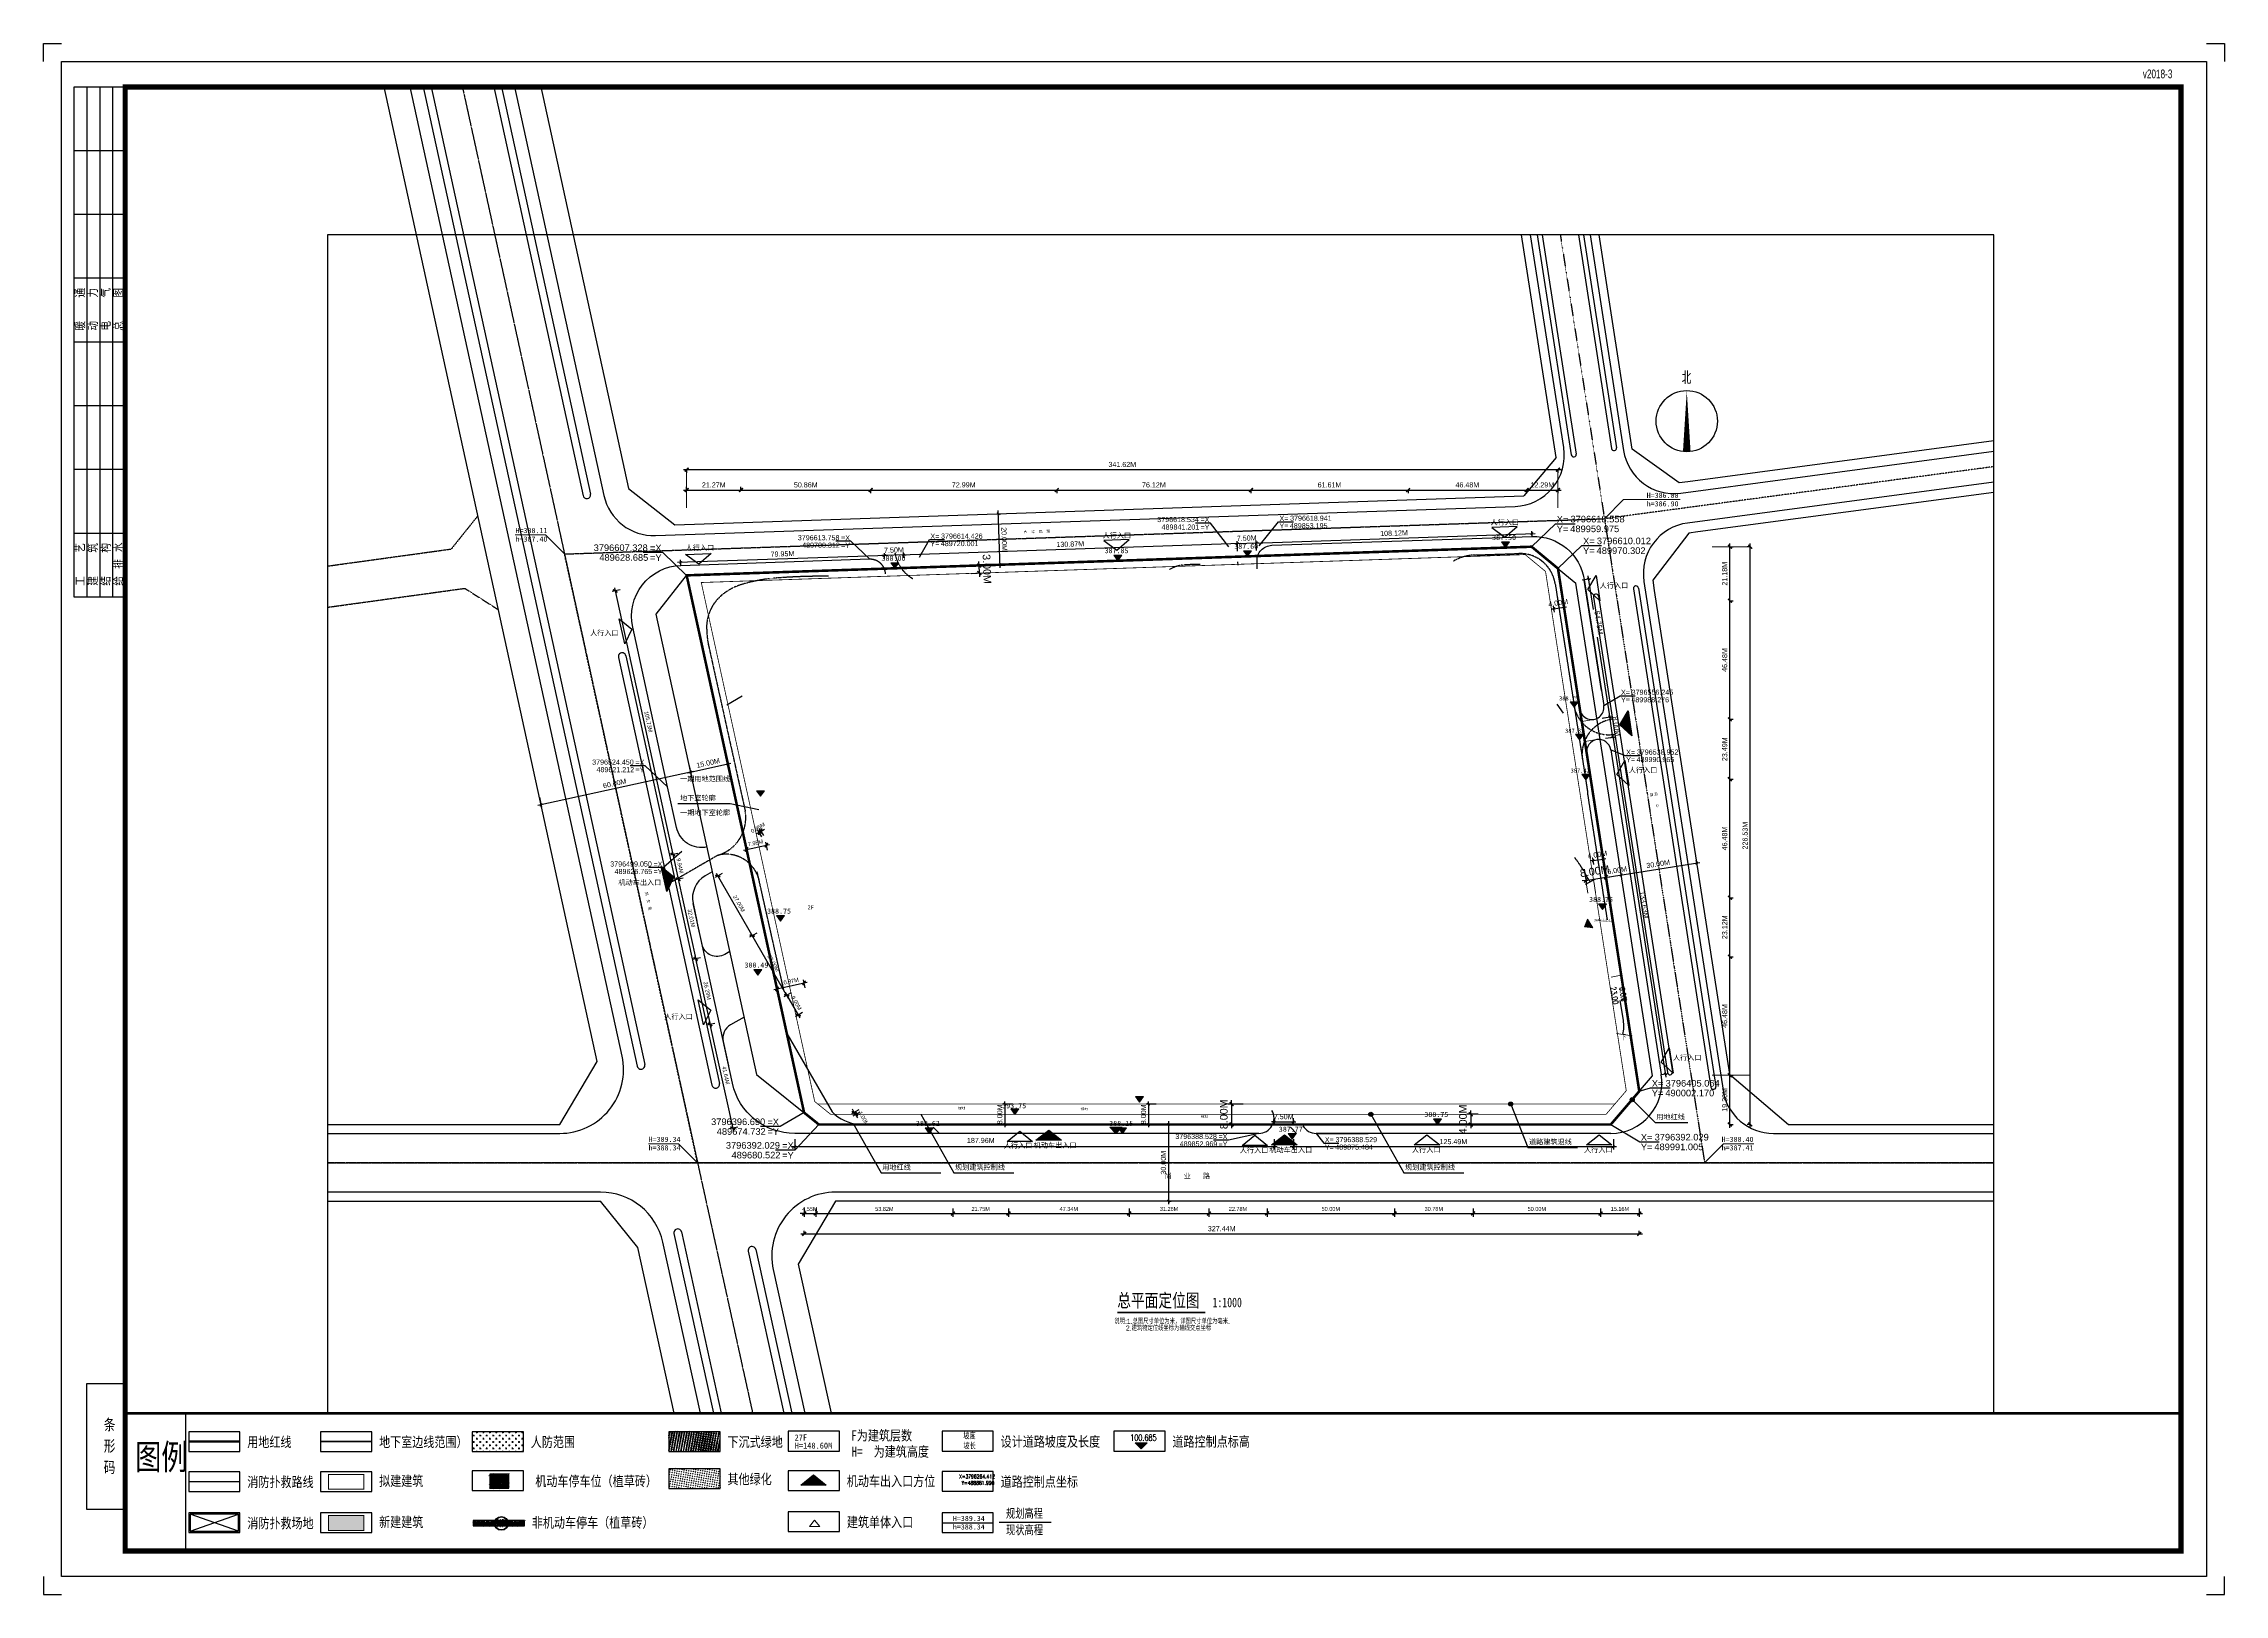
# Model space of a CAD drawing. Header units: millimetres. Extents: x 48598 to 491737630, y -729628 to 3796815806.
# Drawn here: x 489376573 to 490231573, y 3796207806 to 3796815806 of the extents above; entities that cross this region are included whole.
import ezdxf

# ---------------------------------------------------------------- set-up
doc = ezdxf.new("R2010")
doc.units = ezdxf.units.MM
doc.header["$LTSCALE"] = 0.4
for name, pattern in [('ACAD_ISO04W100', [30, 24, -3, 0, -3]), ('DASHDOT', [25.4, 12.7, -6.35, 0, -6.35]), ('HIDDEN2', [4.7625, 3.175, -1.5875]), ('Red Line$0$ACAD_ISO02W100', [15, 12, -3]), ('Red Line$0$DASHED', [19.05, 12.7, -6.35]), ('Specialty Restaurant$0$X-ME SHAFT SH$0$X_1st core$0$CENTER', [2, 1.25, -0.25, 0.25, -0.25]), ('VERDECKT', [9.525, 6.35, -3.175]), ('VERDECKTPUNKT', [2.38125, 0.79375, -1.5875])]:
    doc.linetypes.add(name, pattern=pattern)
doc.layers.get('0').update_dxf_attribs({"color": 251})
for name, color, linetype in [('00-道路名称', 7, 'Continuous'), ('1-总平标注', 7, 'Continuous'), ('A-ANNO-IDEN-LEVL', 3, 'Continuous'), ('Aa_TXT-CHN', 7, 'Continuous'), ('Ab_FAZ-BAC', 5, 'Continuous'), ('Ac_FFL+buildingprofile', 4, 'Continuous'), ('Ac_FFL+green2', 253, 'Continuous'), ('Ac_FFL+invisiblecon', 153, 'VERDECKT'), ('Ac_FFL+nonmotorpark', 54, 'Continuous'), ('Ac_FFL+Road', 9, 'Continuous'), ('Ac_MAS+fireground', 31, 'Continuous'), ('Ac_SCE-UES', 1, 'VERDECKTPUNKT'), ('DIM_ELEV', 3, 'Continuous'), ('DIM_SYMB', 3, 'Continuous'), ('ground', 42, 'Continuous'), ('PUB_DIM', 3, 'Continuous'), ('PUB_TEXT', 7, 'Continuous'), ('PUB_TITLE', 7, 'Continuous'), ('RD-侧石线', 7, 'Continuous'), ('RD-红线', 7, 'Continuous'), ('Red Line$0$Aa_TXT-CHN', 9, 'Continuous'), ('Red Line$0$RD-红线', 7, 'Continuous'), ('Red Line$0$RD-红线（建议支路）', 7, 'Red Line$0$DASHED'), ('Red Line$0$RD-绿线', 3, 'Continuous'), ('Red Line$0$YD-建筑控制线', 5, 'Red Line$0$ACAD_ISO02W100'), ('Y-竖向-现状标高', 3, 'Continuous'), ('低压', 6, 'Continuous'), ('图层1', 7, 'Continuous'), ('建筑-图框', 3, 'Continuous'), ('用地_其它绿地_0.0_V2.2', 84, 'Continuous'), ('车场车位_室外车位_路边车场_小型汽车_平面_1_绿茵_0.0_V2.2', 35, 'Continuous'), ('道路中心线', 1, 'DASHDOT'), ('道路用地红线', 1, 'Continuous')]:
    doc.layers.add(name, color=color, linetype=linetype)
for name, color, linetype, lineweight in [('Aa_BEM', 7, 'Continuous', 0), ('Ac_WAN', 62, 'Continuous', 18), ('Ae_MO', 5, 'Continuous', 0), ('Red Line$0$Ab_XRE', 7, 'Continuous', 0)]:
    doc.layers.add(name, color=color, linetype=linetype, lineweight=lineweight)
doc.layers.add('条形码', color=7, linetype='Continuous', plot=False)
doc.styles.add('-黑体', font='', dxfattribs={"width": 0.8})
doc.styles.add('_TCH_DIM', font='SIMPLEX', dxfattribs={"bigfont": 'GBCBIG'})
doc.styles.add('Arial', font='arial.ttf')
doc.styles.add('Arial 2.0 CHN', font='', dxfattribs={"height": 2})
doc.styles.add('ARIAL_T3', font='arial.ttf')
doc.styles.add('HZ', font='aaa等高度-单线.shx', dxfattribs={"width": 0.7, "bigfont": 'aaa-hztxt.shx'})
doc.styles.add('HZ(TK)', font='txt.shx', dxfattribs={"width": 0.9, "bigfont": 'hztxt.shx'})
doc.styles.add('Red Line$0$Arial 2.0 CHN', font='', dxfattribs={"height": 2})
doc.styles.get("Standard").update_dxf_attribs({"font": 'romans.shx', "width": 0.75})
doc.styles.add('黑体', font='', dxfattribs={"width": 0.75})
doc.styles.get('-黑体').set_extended_font_data('SimHei')
doc.styles.get('Arial 2.0 CHN').set_extended_font_data('宋体')
doc.styles.get('Red Line$0$Arial 2.0 CHN').set_extended_font_data('宋体')
doc.styles.get('黑体').set_extended_font_data('SimHei')
doc.dimstyles.new('Copy of DIM_CHINA_Height_must_be_current_aec', dxfattribs={"dimscale": 0, "dimtxt": 2, "dimasz": 1.5, "dimexe": 1.25, "dimexo": 0, "dimgap": 1, "dimtad": 1, "dimrnd": 0.01, "dimzin": 1, "dimdsep": 46, "dimlunit": 6, "dimtxsty": 'Arial', "dimblk": 'ARCHTICK', "dimcen": 2.5, "dimdle": 1.25, "dimadec": 0, "dimazin": 0, "dimtfac": 1, "dimtix": 1, "dimtmove": 2, "dimatfit": 3, "dimfxl": 2, "dimfxlon": 1, "dimtolj": 1, "dimtzin": 0, "dimarcsym": 0})
doc.dimstyles.new('DIM_CHINA_Height_must_be_current_IN_METERS', dxfattribs={"dimscale": 0, "dimtxt": 2, "dimasz": 1, "dimexe": 1, "dimexo": 0, "dimgap": 1, "dimtad": 1, "dimlfac": 0.001, "dimrnd": 0.01, "dimzin": 1, "dimdsep": 46, "dimtxsty": 'Arial', "dimblk": 'ARCHTICK', "dimcen": 2.5, "dimdle": 1.25, "dimadec": 0, "dimazin": 0, "dimtfac": 1, "dimtix": 1, "dimtmove": 2, "dimatfit": 3, "dimfxl": 3, "dimfxlon": 1, "dimtolj": 1, "dimtzin": 0, "dimarcsym": 0})
doc.dimstyles.new('DIM_CHINA_HEIGHT_MUST_BE_CURRENT_IN_METERS&&1000', dxfattribs={"dimtxt": 1546.413502, "dimasz": 1500, "dimexe": 1250, "dimexo": 0, "dimgap": 1000, "dimtad": 1, "dimlfac": 0.001, "dimrnd": 0.01, "dimzin": 1, "dimdsep": 46, "dimtxsty": 'ARIAL_T3', "dimblk": 'ARCHTICK', "dimcen": 2.5, "dimdle": 1250, "dimadec": 0, "dimazin": 0, "dimtfac": 1, "dimtix": 1, "dimtmove": 2, "dimatfit": 3, "dimfxl": 2000, "dimfxlon": 1, "dimtolj": 1, "dimtzin": 0, "dimarcsym": 0})

# ---------------------------------------------------------------- blocks, each defined once
blk = doc.blocks.new('caqr entrance mark')
h = blk.add_hatch(color=256)
h.dxf.hatch_style = 1
h.paths.add_polyline_path([(0, 0), (-5, -4), (5, -4)])
at = {"layer": 'Ac_FFL+Road', "color": 4}
blk.add_lwpolyline([(5, -4), (-5, -4), (0, 0)], close=True, dxfattribs=at)
blk = doc.blocks.new('p_e')
at = {"layer": 'Ac_FFL+Road', "color": 62}
blk.add_lwpolyline([(-2820, -5686), (-4946, 4086), (25, 51)], close=True, dxfattribs=at)
blk = doc.blocks.new('_ArchTick')
at = {"color": 0, "linetype": 'ByBlock', "const_width": 0.4}
blk.add_lwpolyline([(-0.5, -0.5), (0.5, 0.5)], dxfattribs=at)
blk = doc.blocks.new('*D126')
at = {"layer": 'Aa_BEM', "color": 0, "lineweight": -2}
for p, q in [((489846827, 3796400028), (489840827, 3796400028)), ((489842327, 3796400028), (489842327, 3796401528)), ((489842327, 3796400028), (489842327, 3796392028)), ((489846827, 3796392028), (489840827, 3796392028)), ((489842327, 3796392028), (489842327, 3796390528))]:
    blk.add_line(p, q, dxfattribs=at)
at = {"layer": 'Aa_BEM', "color": 0, "lineweight": -2, "xscale": 1500, "yscale": 1500, "zscale": 1500}
for p, rotation in [((489842327, 3796400028), 270), ((489842327, 3796392028), 90)]:
    blk.add_blockref('_ArchTick', p, dxfattribs=dict(at, rotation=rotation))
at = {"layer": 'Aa_BEM', "color": 0, "insert": (489839296, 3796396028), "char_height": 3000, "attachment_point": 5, "rotation": 90, "style": 'Arial'}
blk.add_mtext('\\A1;8.00M', dxfattribs=at)
blk = doc.blocks.new('*D129')
at = {"layer": 'Aa_BEM', "color": 0, "lineweight": -2}
for p, q in [((489936092, 3796396028), (489936092, 3796397528)), ((489939043, 3796396028), (489934592, 3796396028)), ((489939043, 3796392028), (489934592, 3796392028)), ((489936092, 3796396028), (489936092, 3796392028)), ((489936092, 3796392028), (489936092, 3796390528))]:
    blk.add_line(p, q, dxfattribs=at)
at = {"layer": 'Aa_BEM', "color": 0, "lineweight": -2, "xscale": 1500, "yscale": 1500, "zscale": 1500}
for p, rotation in [((489936092, 3796396028), 270), ((489936092, 3796392028), 90)]:
    blk.add_blockref('_ArchTick', p, dxfattribs=dict(at, rotation=rotation))
at = {"layer": 'Aa_BEM', "color": 0, "insert": (489933060, 3796394028), "char_height": 3000, "attachment_point": 5, "rotation": 90, "style": 'Arial'}
blk.add_mtext('\\A1;4.00M', dxfattribs=at)
blk = doc.blocks.new('*D132')
at = {"layer": 'Aa_BEM', "color": 0, "lineweight": -2}
for p, q in [((489980528, 3796492181), (489981450, 3796486252)), ((489988433, 3796493410), (489989355, 3796487481)), ((489981219, 3796487734), (489979737, 3796487504)), ((489981219, 3796487734), (489989124, 3796488964)), ((489989124, 3796488964), (489990606, 3796489194))]:
    blk.add_line(p, q, dxfattribs=at)
at = {"layer": 'Aa_BEM', "color": 0, "lineweight": -2, "xscale": 1500, "yscale": 1500, "zscale": 1500}
for p, rotation in [((489981219, 3796487734), 8.838373464941158), ((489989124, 3796488964), 188.8383734649412)]:
    blk.add_blockref('_ArchTick', p, dxfattribs=dict(at, rotation=rotation))
at = {"layer": 'Aa_BEM', "color": 0, "insert": (489984706, 3796491345), "char_height": 3000, "attachment_point": 5, "rotation": 8.838373, "style": 'Arial'}
blk.add_mtext('\\A1;8.00M', dxfattribs=at)
blk = doc.blocks.new('*D135')
at = {"layer": 'Aa_BEM', "color": 0, "lineweight": -2}
for p, q in [((489740153, 3796611107), (489744837, 3796611265)), ((489743338, 3796611214), (489743287, 3796612714)), ((489743440, 3796608216), (489743338, 3796611214)), ((489740254, 3796608108), (489744939, 3796608267)), ((489743440, 3796608216), (489743491, 3796606717))]:
    blk.add_line(p, q, dxfattribs=at)
at = {"layer": 'Aa_BEM', "color": 0, "lineweight": -2, "xscale": 1500, "yscale": 1500, "zscale": 1500}
for p, rotation in [((489743338, 3796611214), 271.9414596588428), ((489743440, 3796608216), 91.94145965884282)]:
    blk.add_blockref('_ArchTick', p, dxfattribs=dict(at, rotation=rotation))
at = {"layer": 'Aa_BEM', "color": 0, "insert": (489746420, 3796609818), "char_height": 3000, "attachment_point": 5, "rotation": 271.94146, "style": 'Arial'}
blk.add_mtext('\\A1;3.00M', dxfattribs=at)
blk = doc.blocks.new('ramp')
at = {"layer": 'Ae_MO'}
h = blk.add_hatch(color=256, dxfattribs=at)
h.dxf.hatch_style = 1
h.paths.add_polyline_path([(1359, 2954), (0, 0), (3196, -599)])
at = {"layer": 'Ae_MO', "color": 30}
blk.add_lwpolyline([(1359, 2954), (0, 0), (3196, -599)], close=True, dxfattribs=at)
blk = doc.blocks.new('car plot 2500-5000')
at = {"layer": 'Ab_FAZ-BAC', "color": 163}
blk.add_lwpolyline([(0, -5500), (2500, -5500), (2500, 0), (0, 0)], close=True, dxfattribs=at)
blk = doc.blocks.new('point')
at = {"layer": 'Aa_TXT-CHN'}
h = blk.add_hatch(color=256, dxfattribs=at)
h.dxf.hatch_style = 1
edge = h.paths.add_edge_path()
edge.add_arc((0, 0), 800, 0, 360)
blk.add_circle((0, 0), 800, dxfattribs=at)
blk = doc.blocks.new('hm')
at = {"layer": 'Ae_MO'}
h = blk.add_hatch(color=256, dxfattribs=at)
h.dxf.hatch_style = 1
h.paths.add_polyline_path([(1568, 0), (-1568, 0), (0, -2200)])
for points in [[(-1568, 0), (1568, 0)], [(0, -2200), (-1568, 0)], [(0, -2200), (1568, 0)]]:
    blk.add_lwpolyline(points, dxfattribs=at)
blk = doc.blocks.new('*D246')
at = {"layer": 'Aa_BEM', "color": 0, "lineweight": -2, "transparency": 16777216}
for p, q in [((489812821, 3796400029), (489808821, 3796400029)), ((489809821, 3796400029), (489809821, 3796401029)), ((489809821, 3796400029), (489809821, 3796392029)), ((489812821, 3796392029), (489808821, 3796392029)), ((489809821, 3796392029), (489809821, 3796391029))]:
    blk.add_line(p, q, dxfattribs=at)
at = {"layer": 'Aa_BEM', "color": 0, "lineweight": -2, "transparency": 16777216, "xscale": 1000, "yscale": 1000, "zscale": 1000}
for p, rotation in [((489809821, 3796400029), 270), ((489809821, 3796392029), 90)]:
    blk.add_blockref('_ArchTick', p, dxfattribs=dict(at, rotation=rotation))
at = {"layer": 'Aa_BEM', "color": 0, "transparency": 16777216, "insert": (489807799, 3796396029), "char_height": 2000, "attachment_point": 5, "rotation": 90, "style": 'Arial'}
blk.add_mtext('\\A1;8.00M', dxfattribs=at)
blk = doc.blocks.new('*D249')
at = {"layer": 'Aa_BEM', "color": 0, "lineweight": -2, "transparency": 16777216}
for p, q in [((489756483, 3796400029), (489752483, 3796400029)), ((489753483, 3796400029), (489753483, 3796401029)), ((489753483, 3796400029), (489753483, 3796392029)), ((489756483, 3796392029), (489752483, 3796392029)), ((489753483, 3796392029), (489753483, 3796391029))]:
    blk.add_line(p, q, dxfattribs=at)
at = {"layer": 'Aa_BEM', "color": 0, "lineweight": -2, "transparency": 16777216, "xscale": 1000, "yscale": 1000, "zscale": 1000}
for p, rotation in [((489753483, 3796400029), 270), ((489753483, 3796392029), 90)]:
    blk.add_blockref('_ArchTick', p, dxfattribs=dict(at, rotation=rotation))
at = {"layer": 'Aa_BEM', "color": 0, "transparency": 16777216, "insert": (489751462, 3796396029), "char_height": 2000, "attachment_point": 5, "rotation": 90, "style": 'Arial'}
blk.add_mtext('\\A1;8.00M', dxfattribs=at)
blk = doc.blocks.new('be')
at = {"layer": 'Ae_MO', "color": 30}
for points in [[(2000, -2564), (0, 0), (-2000, -2564)], [(-2000, -2564), (2000, -2564)]]:
    blk.add_lwpolyline(points, dxfattribs=at)
blk = doc.blocks.new('*D261')
at = {"layer": 'Aa_BEM', "color": 0, "lineweight": -2, "transparency": 16777216}
for p, q in [((489979756, 3796605520), (489983206, 3796606057)), ((489982026, 3796607139), (489984080, 3796593936)), ((489990828, 3796550569), (489985770, 3796583075)), ((489988174, 3796551421), (489991624, 3796551958))]:
    blk.add_line(p, q, dxfattribs=at)
at = {"layer": 'Aa_BEM', "color": 0, "lineweight": -2, "transparency": 16777216, "xscale": 1000, "yscale": 1000, "zscale": 1000}
for p, rotation in [((489982218, 3796605903), 98.84373876671674), ((489990635, 3796551805), 278.8437387667167)]:
    blk.add_blockref('_ArchTick', p, dxfattribs=dict(at, rotation=rotation))
at = {"layer": 'Aa_BEM', "color": 0, "transparency": 16777216, "insert": (489986292, 3796588719), "char_height": 2000, "attachment_point": 5, "rotation": 278.843739, "style": 'Arial'}
blk.add_mtext('\\A1;54.75M', dxfattribs=at)
blk = doc.blocks.new('*D276')
at = {"layer": 'Aa_BEM', "color": 0, "lineweight": -2, "transparency": 16777216}
for p, q in [((489631415, 3796530457), (489570357, 3796517109)), ((489629553, 3796533121), (489630407, 3796529213)), ((489570937, 3796520307), (489571791, 3796516399))]:
    blk.add_line(p, q, dxfattribs=at)
at = {"layer": 'Aa_BEM', "color": 0, "lineweight": -2, "transparency": 16777216, "xscale": 1000, "yscale": 1000, "zscale": 1000}
for p, rotation in [((489630193, 3796530190), 12.3310747743681), ((489571578, 3796517376), 192.3310747743681)]:
    blk.add_blockref('_ArchTick', p, dxfattribs=dict(at, rotation=rotation))
at = {"layer": 'Aa_BEM', "color": 0, "transparency": 16777216, "insert": (489600454, 3796525757), "char_height": 2000, "attachment_point": 5, "rotation": 12.331075, "style": 'Arial'}
blk.add_mtext('\\A1;60.00M', dxfattribs=at)
blk = doc.blocks.new('*D279')
at = {"layer": 'Aa_BEM', "color": 0, "lineweight": -2, "transparency": 16777216}
for p, q in [((489628973, 3796529923), (489646069, 3796533662)), ((489644207, 3796536325), (489645062, 3796532418)), ((489629553, 3796533121), (489630407, 3796529213))]:
    blk.add_line(p, q, dxfattribs=at)
at = {"layer": 'Aa_BEM', "color": 0, "lineweight": -2, "transparency": 16777216, "xscale": 1000, "yscale": 1000, "zscale": 1000}
for p, rotation in [((489644848, 3796533395), 12.33458315930653), ((489630194, 3796530190), 192.3345831593065)]:
    blk.add_blockref('_ArchTick', p, dxfattribs=dict(at, rotation=rotation))
at = {"layer": 'Aa_BEM', "color": 0, "transparency": 16777216, "insert": (489637089, 3796533767), "char_height": 2000, "attachment_point": 5, "rotation": 12.334583, "style": 'Arial'}
blk.add_mtext('\\A1;15.00M', dxfattribs=at)
blk = doc.blocks.new('fj')
at = {"layer": '1-总平标注'}
h = blk.add_hatch(color=7, dxfattribs=at)
h.dxf.hatch_style = 1
edge = h.paths.add_edge_path()
edge.add_arc((0, 0), 3400, 0, 360)
edge = h.paths.add_edge_path(flags=17)
edge.add_arc((0, 0), 3200, 0, 360)
at = {"layer": '1-总平标注', "color": 7}
for radius in [3400, 3200]:
    blk.add_circle((0, 0), radius, dxfattribs=at)
at = {"layer": '1-总平标注', "color": 7, "style": '-黑体', "width": 0.8}
blk.add_text('NP', height=3973.8, dxfattribs=at).set_placement((-2209, -1883))
blk = doc.blocks.new('Coordinates_Tag_cn_METERS')
for p, q in [((0, 0), (7.22, 6.92)), ((7.22, 6.92), (13.1, 6.92))]:
    blk.add_line(p, q)
at = {"style": 'Arial'}
for s, p in [('X=', (7.57, 7.28)), ('Y=', (7.57, 4.35))]:
    blk.add_text(s, height=2, dxfattribs=at).set_placement(p)
for tag, p in [('Y-COORDINATE_FORMEL', (11.73, 7.33)), ('X-COORDINATE_FORMEL', (11.65, 4.39))]:
    blk.add_attdef(tag, p, '', height=2, dxfattribs=at)
blk = doc.blocks.new('*U44')
for p, q in [((0, 0), (3.89, 6.9)), ((3.89, 6.9), (9.78, 6.9))]:
    blk.add_line(p, q)
at = {"style": 'Arial'}
for s, p in [('X=', (4.25, 7.25)), ('Y=', (4.25, 4.32))]:
    blk.add_text(s, height=2, dxfattribs=at).set_placement(p)
for tag, p in [('Y-COORDINATE_FORMEL', (8.41, 7.3)), ('X-COORDINATE_FORMEL', (8.33, 4.36))]:
    blk.add_attdef(tag, p, '', height=2, dxfattribs=at)
blk = doc.blocks.new('*U45')
for p, q in [((0, 0), (7.19, 9.27)), ((7.19, 9.27), (13.07, 9.27))]:
    blk.add_line(p, q)
at = {"style": 'Arial'}
for s, p in [('X=', (7.54, 9.62)), ('Y=', (7.54, 6.69))]:
    blk.add_text(s, height=2, dxfattribs=at).set_placement(p)
for tag, p in [('X-COORDINATE_FORMEL', (11.62, 6.74)), ('Y-COORDINATE_FORMEL', (11.7, 9.67))]:
    blk.add_attdef(tag, p, '', height=2, dxfattribs=at)
blk = doc.blocks.new('*U46')
for p, q in [((0, 0), (7.56, 9.38)), ((7.56, 9.38), (13.44, 9.38))]:
    blk.add_line(p, q)
at = {"style": 'Arial'}
for s, p in [('X=', (7.91, 9.74)), ('Y=', (7.91, 6.81))]:
    blk.add_text(s, height=2, dxfattribs=at).set_placement(p)
for tag, p in [('X-COORDINATE_FORMEL', (11.99, 6.85)), ('Y-COORDINATE_FORMEL', (12.07, 9.79))]:
    blk.add_attdef(tag, p, '', height=2, dxfattribs=at)
blk = doc.blocks.new('*U47')
for p, q in [((0, 0), (6.38, 3.85)), ((6.38, 3.85), (12.27, 3.85))]:
    blk.add_line(p, q)
at = {"style": 'Arial'}
for s, p in [('X=', (6.74, 4.21)), ('Y=', (6.74, 1.28))]:
    blk.add_text(s, height=2, dxfattribs=at).set_placement(p)
for tag, p in [('X-COORDINATE_FORMEL', (10.82, 1.32)), ('Y-COORDINATE_FORMEL', (10.9, 4.26))]:
    blk.add_attdef(tag, p, '', height=2, dxfattribs=at)
blk = doc.blocks.new('*U48')
for p, q in [((0, 0), (7.22, -6.28)), ((7.22, -6.28), (13.1, -6.28))]:
    blk.add_line(p, q)
at = {"style": 'Arial'}
for s, p in [('X=', (7.57, -5.93)), ('Y=', (7.57, -8.86))]:
    blk.add_text(s, height=2, dxfattribs=at).set_placement(p)
for tag, p in [('X-COORDINATE_FORMEL', (11.65, -8.82)), ('Y-COORDINATE_FORMEL', (11.73, -5.88))]:
    blk.add_attdef(tag, p, '', height=2, dxfattribs=at)
blk = doc.blocks.new('*U49')
for p, q in [((0, 0), (8.75, 8.24)), ((8.75, 8.24), (14.64, 8.24))]:
    blk.add_line(p, q)
at = {"style": 'Arial'}
for s, p in [('X=', (9.1, 8.6)), ('Y=', (9.1, 5.67))]:
    blk.add_text(s, height=2, dxfattribs=at).set_placement(p)
for tag, p in [('Y-COORDINATE_FORMEL', (13.27, 8.65)), ('X-COORDINATE_FORMEL', (13.19, 5.71))]:
    blk.add_attdef(tag, p, '', height=2, dxfattribs=at)
blk = doc.blocks.new('*U50')
for p, q in [((0, 0), (3.07, -3.82)), ((3.07, -3.82), (8.96, -3.82))]:
    blk.add_line(p, q)
at = {"style": 'Arial'}
for s, p in [('X=', (3.42, -3.47)), ('Y=', (3.42, -6.4))]:
    blk.add_text(s, height=2, dxfattribs=at).set_placement(p)
for tag, p in [('X-COORDINATE_FORMEL', (7.5, -6.36)), ('Y-COORDINATE_FORMEL', (7.59, -3.42))]:
    blk.add_attdef(tag, p, '', height=2, dxfattribs=at)
blk = doc.blocks.new('*U51')
for p, q in [((0, 0), (3.42, 1)), ((3.42, 1), (9.31, 1))]:
    blk.add_line(p, q)
at = {"style": 'Arial'}
for s, p in [('X=', (3.78, 1.36)), ('Y=', (3.78, -1.57))]:
    blk.add_text(s, height=2, dxfattribs=at).set_placement(p)
for tag, p in [('X-COORDINATE_FORMEL', (7.86, -1.53)), ('Y-COORDINATE_FORMEL', (7.94, 1.41))]:
    blk.add_attdef(tag, p, '', height=2, dxfattribs=at)
blk = doc.blocks.new('*U52')
for p, q in [((0, 0), (8.71, -5.22)), ((8.71, -5.22), (14.6, -5.22))]:
    blk.add_line(p, q)
at = {"style": 'Arial'}
for s, p in [('X=', (9.07, -4.87)), ('Y=', (9.07, -7.79))]:
    blk.add_text(s, height=2, dxfattribs=at).set_placement(p)
for tag, p in [('X-COORDINATE_FORMEL', (13.15, -7.75)), ('Y-COORDINATE_FORMEL', (13.23, -4.82))]:
    blk.add_attdef(tag, p, '', height=2, dxfattribs=at)
blk = doc.blocks.new('*U53')
for p, q in [((0, 0), (11.89, -2.58)), ((11.89, -2.58), (17.78, -2.58))]:
    blk.add_line(p, q)
at = {"style": 'Arial'}
for s, p in [('X=', (12.25, -2.23)), ('Y=', (12.25, -5.16))]:
    blk.add_text(s, height=2, dxfattribs=at).set_placement(p)
for tag, p in [('X-COORDINATE_FORMEL', (16.33, -5.12)), ('Y-COORDINATE_FORMEL', (16.41, -2.18))]:
    blk.add_attdef(tag, p, '', height=2, dxfattribs=at)
blk = doc.blocks.new('*U54')
for p, q in [((0, 0), (7.22, -4.17)), ((7.22, -4.17), (13.1, -4.17))]:
    blk.add_line(p, q)
at = {"style": 'Arial'}
for s, p in [('X=', (7.57, -3.81)), ('Y=', (7.57, -6.74))]:
    blk.add_text(s, height=2, dxfattribs=at).set_placement(p)
for tag, p in [('X-COORDINATE_FORMEL', (11.65, -6.7)), ('Y-COORDINATE_FORMEL', (11.73, -3.76))]:
    blk.add_attdef(tag, p, '', height=2, dxfattribs=at)
blk = doc.blocks.new('*U55')
for p, q in [((0, 0), (7.22, -7.7)), ((7.22, -7.7), (13.1, -7.7))]:
    blk.add_line(p, q)
at = {"style": 'Arial'}
for s, p in [('X=', (7.57, -7.35)), ('Y=', (7.57, -10.27))]:
    blk.add_text(s, height=2, dxfattribs=at).set_placement(p)
for tag, p in [('Y-COORDINATE_FORMEL', (11.73, -7.3)), ('X-COORDINATE_FORMEL', (11.65, -10.23))]:
    blk.add_attdef(tag, p, '', height=2, dxfattribs=at)
blk = doc.blocks.new('*D285')
at = {"layer": 'Aa_BEM', "color": 0, "lineweight": -2, "transparency": 16777216}
for p, q in [((489859013, 3796393065), (489858013, 3796393065)), ((489859013, 3796394529), (489859013, 3796392065)), ((489859013, 3796393065), (489866513, 3796393065)), ((489866513, 3796394529), (489866513, 3796392065)), ((489866513, 3796393065), (489867513, 3796393065))]:
    blk.add_line(p, q, dxfattribs=at)
at = {"layer": 'Aa_BEM', "color": 0, "lineweight": -2, "transparency": 16777216, "xscale": 1000, "yscale": 1000, "zscale": 1000}
blk.add_blockref('_ArchTick', (489859013, 3796393065), dxfattribs=at)
at = {"layer": 'Aa_BEM', "color": 0, "lineweight": -2, "transparency": 16777216, "xscale": 1000, "yscale": 1000, "zscale": 1000, "rotation": 180}
blk.add_blockref('_ArchTick', (489866513, 3796393065), dxfattribs=at)
at = {"layer": 'Aa_BEM', "color": 0, "transparency": 16777216, "insert": (489862763, 3796395086), "char_height": 2000, "attachment_point": 5, "style": 'Arial'}
blk.add_mtext('\\A1;7.50M', dxfattribs=at)
blk = doc.blocks.new('*D288')
at = {"layer": 'Aa_BEM', "color": 0, "lineweight": -2, "transparency": 16777216}
for p, q in [((489860263, 3796383286), (489669800, 3796383286)), ((489671050, 3796386286), (489671050, 3796382286)), ((489859013, 3796386286), (489859013, 3796382286))]:
    blk.add_line(p, q, dxfattribs=at)
at = {"layer": 'Aa_BEM', "color": 0, "lineweight": -2, "transparency": 16777216, "xscale": 1000, "yscale": 1000, "zscale": 1000, "rotation": 180}
blk.add_blockref('_ArchTick', (489671050, 3796383286), dxfattribs=at)
at = {"layer": 'Aa_BEM', "color": 0, "lineweight": -2, "transparency": 16777216, "xscale": 1000, "yscale": 1000, "zscale": 1000}
blk.add_blockref('_ArchTick', (489859013, 3796383286), dxfattribs=at)
at = {"layer": 'Aa_BEM', "color": 0, "transparency": 16777216, "insert": (489744008, 3796385766), "char_height": 2000, "attachment_point": 5, "style": 'Arial'}
blk.add_mtext('\\A1;187.96M', dxfattribs=at)
blk = doc.blocks.new('*D291')
at = {"layer": 'Aa_BEM', "color": 0, "lineweight": -2, "transparency": 16777216}
for p, q in [((489993305, 3796383286), (489865313, 3796383286)), ((489866563, 3796386286), (489866563, 3796382286)), ((489992055, 3796386286), (489992055, 3796382286))]:
    blk.add_line(p, q, dxfattribs=at)
at = {"layer": 'Aa_BEM', "color": 0, "lineweight": -2, "transparency": 16777216, "xscale": 1000, "yscale": 1000, "zscale": 1000, "rotation": 180}
blk.add_blockref('_ArchTick', (489866563, 3796383286), dxfattribs=at)
at = {"layer": 'Aa_BEM', "color": 0, "lineweight": -2, "transparency": 16777216, "xscale": 1000, "yscale": 1000, "zscale": 1000}
blk.add_blockref('_ArchTick', (489992055, 3796383286), dxfattribs=at)
at = {"layer": 'Aa_BEM', "color": 0, "transparency": 16777216, "insert": (489929309, 3796385307), "char_height": 2000, "attachment_point": 5, "style": 'Arial'}
blk.add_mtext('\\A1;125.49M', dxfattribs=at)
blk = doc.blocks.new('*D294')
at = {"layer": 'Aa_BEM', "color": 0, "lineweight": -2, "transparency": 16777216}
for p, q in [((489990249, 3796543648), (489992867, 3796544055)), ((489991686, 3796545136), (490012589, 3796410619)), ((490010768, 3796411601), (490013385, 3796412008))]:
    blk.add_line(p, q, dxfattribs=at)
at = {"layer": 'Aa_BEM', "color": 0, "lineweight": -2, "transparency": 16777216, "xscale": 1000, "yscale": 1000, "zscale": 1000}
for p, rotation in [((489991878, 3796543901), 98.83259254062344), ((490012397, 3796411854), 278.8325925406234)]:
    blk.add_blockref('_ArchTick', p, dxfattribs=dict(at, rotation=rotation))
at = {"layer": 'Aa_BEM', "color": 0, "transparency": 16777216, "insert": (490004136, 3796478188), "char_height": 2000, "attachment_point": 5, "rotation": 278.832593, "style": 'Arial'}
blk.add_mtext('\\A1;133.63M', dxfattribs=at)
blk = doc.blocks.new('*U56')
for p, q in [((0, 0), (5.72, -2.31)), ((5.72, -2.31), (11.61, -2.31))]:
    blk.add_line(p, q)
at = {"style": 'Arial'}
for s, p in [('X=', (6.07, -1.96)), ('Y=', (6.07, -4.88))]:
    blk.add_text(s, height=2, dxfattribs=at).set_placement(p)
for tag, p in [('Y-COORDINATE_FORMEL', (10.24, -1.91)), ('X-COORDINATE_FORMEL', (10.16, -4.84))]:
    blk.add_attdef(tag, p, '', height=2, dxfattribs=at)
blk = doc.blocks.new('*D297')
at = {"layer": 'Aa_BEM', "color": 0, "lineweight": -2, "transparency": 16777216}
for p, q in [((489844561, 3796619782), (489843561, 3796619748)), ((489844662, 3796616784), (489844527, 3796620782)), ((489844561, 3796619782), (489852057, 3796620036)), ((489852158, 3796617038), (489852023, 3796621036)), ((489852057, 3796620036), (489853056, 3796620070))]:
    blk.add_line(p, q, dxfattribs=at)
at = {"layer": 'Aa_BEM', "color": 0, "lineweight": -2, "transparency": 16777216, "xscale": 1000, "yscale": 1000, "zscale": 1000}
for p, rotation in [((489844561, 3796619782), 1.940261765033888), ((489852057, 3796620036), 181.9402617650339)]:
    blk.add_blockref('_ArchTick', p, dxfattribs=dict(at, rotation=rotation))
at = {"layer": 'Aa_BEM', "color": 0, "transparency": 16777216, "insert": (489848240, 3796621929), "char_height": 2000, "attachment_point": 5, "rotation": 1.940262, "style": 'Arial'}
blk.add_mtext('\\A1;7.50M', dxfattribs=at)
blk = doc.blocks.new('*D300')
at = {"layer": 'Aa_BEM', "color": 0, "lineweight": -2, "transparency": 16777216}
for p, q in [((489850807, 3796619994), (489961365, 3796623742)), ((489852158, 3796617038), (489852023, 3796621036)), ((489960154, 3796622566), (489960082, 3796624699))]:
    blk.add_line(p, q, dxfattribs=at)
at = {"layer": 'Aa_BEM', "color": 0, "lineweight": -2, "transparency": 16777216, "xscale": 1000, "yscale": 1000, "zscale": 1000}
for p, rotation in [((489852056, 3796620036), 181.9414597539361), ((489960115, 3796623699), 1.941459753936111)]:
    blk.add_blockref('_ArchTick', p, dxfattribs=dict(at, rotation=rotation))
at = {"layer": 'Aa_BEM', "color": 0, "transparency": 16777216, "insert": (489906017, 3796623888), "char_height": 2000, "attachment_point": 5, "rotation": 1.94146, "style": 'Arial'}
blk.add_mtext('\\A1;108.12M', dxfattribs=at)
blk = doc.blocks.new('*D303')
at = {"layer": 'Aa_BEM', "color": 0, "lineweight": -2, "transparency": 16777216}
for p, q in [((489845810, 3796619825), (489712516, 3796615306)), ((489844599, 3796618649), (489844527, 3796620782)), ((489713804, 3796614216), (489713731, 3796616348))]:
    blk.add_line(p, q, dxfattribs=at)
at = {"layer": 'Aa_BEM', "color": 0, "lineweight": -2, "transparency": 16777216, "xscale": 1000, "yscale": 1000, "zscale": 1000}
for p, rotation in [((489844561, 3796619782), 1.941459753936128), ((489713765, 3796615349), 181.9414597539361)]:
    blk.add_blockref('_ArchTick', p, dxfattribs=dict(at, rotation=rotation))
at = {"layer": 'Aa_BEM', "color": 0, "transparency": 16777216, "insert": (489779094, 3796619586), "char_height": 2000, "attachment_point": 5, "rotation": 1.94146, "style": 'Arial'}
blk.add_mtext('\\A1;130.87M', dxfattribs=at)
blk = doc.blocks.new('*D306')
at = {"layer": 'Aa_BEM', "color": 0, "lineweight": -2, "transparency": 16777216}
for p, q in [((489706270, 3796615095), (489705270, 3796615061)), ((489706308, 3796613962), (489706236, 3796616094)), ((489713765, 3796615349), (489706270, 3796615095)), ((489713804, 3796614216), (489713731, 3796616348)), ((489713765, 3796615349), (489714765, 3796615383))]:
    blk.add_line(p, q, dxfattribs=at)
at = {"layer": 'Aa_BEM', "color": 0, "lineweight": -2, "transparency": 16777216, "xscale": 1000, "yscale": 1000, "zscale": 1000}
for p, rotation in [((489706270, 3796615095), 1.941459753936111), ((489713765, 3796615349), 181.9414597539361)]:
    blk.add_blockref('_ArchTick', p, dxfattribs=dict(at, rotation=rotation))
at = {"layer": 'Aa_BEM', "color": 0, "transparency": 16777216, "insert": (489709949, 3796617242), "char_height": 2000, "attachment_point": 5, "rotation": 1.94146, "style": 'Arial'}
blk.add_mtext('\\A1;7.50M', dxfattribs=at)
blk = doc.blocks.new('*D309')
at = {"layer": 'Aa_BEM', "color": 0, "lineweight": -2, "transparency": 16777216}
for p, q in [((489707519, 3796615137), (489625113, 3796612344)), ((489626401, 3796611253), (489626329, 3796613385)), ((489706308, 3796613962), (489706236, 3796616094))]:
    blk.add_line(p, q, dxfattribs=at)
at = {"layer": 'Aa_BEM', "color": 0, "lineweight": -2, "transparency": 16777216, "xscale": 1000, "yscale": 1000, "zscale": 1000}
for p, rotation in [((489626363, 3796612386), 181.9414597539361), ((489706270, 3796615095), 1.941459753936128)]:
    blk.add_blockref('_ArchTick', p, dxfattribs=dict(at, rotation=rotation))
at = {"layer": 'Aa_BEM', "color": 0, "transparency": 16777216, "insert": (489666248, 3796615760), "char_height": 2000, "attachment_point": 5, "rotation": 1.94146, "style": 'Arial'}
blk.add_mtext('\\A1;79.95M', dxfattribs=at)
blk = doc.blocks.new('*D70')
at = {"layer": 'Aa_BEM', "color": 0, "lineweight": -2, "transparency": 16777216}
for p, q in [((489968705, 3796594251), (489967716, 3796594099)), ((489968923, 3796592836), (489968552, 3796595239)), ((489968705, 3796594251), (489972660, 3796594861)), ((489972878, 3796593446), (489972507, 3796595850)), ((489972660, 3796594861), (489973648, 3796595014))]:
    blk.add_line(p, q, dxfattribs=at)
at = {"layer": 'Aa_BEM', "color": 0, "lineweight": -2, "transparency": 16777216, "xscale": 1000, "yscale": 1000, "zscale": 1000}
for p, rotation in [((489968705, 3796594251), 8.772374111448373), ((489972660, 3796594861), 188.7723741114483)]:
    blk.add_blockref('_ArchTick', p, dxfattribs=dict(at, rotation=rotation))
at = {"layer": 'Aa_BEM', "color": 0, "transparency": 16777216, "insert": (489970374, 3796596554), "char_height": 2000, "attachment_point": 5, "rotation": 8.772374, "style": 'Arial'}
blk.add_mtext('\\A1;4.00M', dxfattribs=at)
blk = doc.blocks.new('*D318')
at = {"layer": 'Aa_BEM', "color": 0, "lineweight": -2, "transparency": 16777216}
for p, q in [((489984058, 3796495508), (489983070, 3796495354)), ((489984292, 3796494003), (489983904, 3796496496)), ((489984058, 3796495508), (489988011, 3796496122)), ((489988245, 3796494618), (489987857, 3796497111)), ((489988011, 3796496122), (489988999, 3796496276))]:
    blk.add_line(p, q, dxfattribs=at)
at = {"layer": 'Aa_BEM', "color": 0, "lineweight": -2, "transparency": 16777216, "xscale": 1000, "yscale": 1000, "zscale": 1000}
for p, rotation in [((489984058, 3796495508), 8.838330575935851), ((489988011, 3796496122), 188.8383305759359)]:
    blk.add_blockref('_ArchTick', p, dxfattribs=dict(at, rotation=rotation))
at = {"layer": 'Aa_BEM', "color": 0, "transparency": 16777216, "insert": (489985724, 3796497812), "char_height": 2000, "attachment_point": 5, "rotation": 8.838331, "style": 'Arial'}
blk.add_mtext('\\A1;4.00M', dxfattribs=at)
blk = doc.blocks.new('*D43')
at = {"layer": 'Aa_BEM', "color": 0, "lineweight": -2, "transparency": 16777216}
for p, q in [((489814639, 3796392029), (489818639, 3796392029)), ((489817639, 3796393279), (489817639, 3796360778)), ((489817607, 3796362028), (489818639, 3796362028))]:
    blk.add_line(p, q, dxfattribs=at)
at = {"layer": 'Aa_BEM', "color": 0, "lineweight": -2, "transparency": 16777216, "xscale": 1000, "yscale": 1000, "zscale": 1000}
for p, rotation in [((489817639, 3796392029), 90), ((489817639, 3796362028), 270)]:
    blk.add_blockref('_ArchTick', p, dxfattribs=dict(at, rotation=rotation))
at = {"layer": 'Aa_BEM', "color": 0, "transparency": 16777216, "insert": (489815617, 3796377029), "char_height": 2000, "attachment_point": 5, "rotation": 90, "style": 'Arial'}
blk.add_mtext('\\A1;30.00M', dxfattribs=at)
blk = doc.blocks.new('*D72')
at = {"layer": 'Aa_BEM', "color": 0, "lineweight": -2, "transparency": 16777216}
for p, q in [((489750526, 3796631470), (489751851, 3796631515)), ((489751572, 3796610243), (489750809, 3796632730)), ((489748531, 3796611391), (489752529, 3796611526))]:
    blk.add_line(p, q, dxfattribs=at)
at = {"layer": 'Aa_BEM', "color": 0, "lineweight": -2, "transparency": 16777216, "xscale": 1000, "yscale": 1000, "zscale": 1000}
for p, rotation in [((489750852, 3796631481), 91.94145965995641), ((489751529, 3796611492), 271.9414596599564)]:
    blk.add_blockref('_ArchTick', p, dxfattribs=dict(at, rotation=rotation))
at = {"layer": 'Aa_BEM', "color": 0, "transparency": 16777216, "insert": (489753211, 3796621555), "char_height": 2000, "attachment_point": 5, "rotation": 271.94146, "style": 'Arial'}
blk.add_mtext('\\A1;20.00M', dxfattribs=at)
blk = doc.blocks.new('rdredline')
at = {"layer": 'RD-红线', "linetype": 'ByBlock'}
for p, q in [((0, 0), (331.54, 11.24)), ((331.54, 11.24), (348.84, -3.08)), ((0, 0), (-11.79, -15.16)), ((378.87, -196.26), (348.84, -3.08)), ((-11.79, -15.16), (27.66, -195.63)), ((27.66, -195.63), (52.09, -215.29)), ((362.57, -215.29), (378.87, -196.26)), ((52.09, -215.29), (362.57, -215.29))]:
    blk.add_line(p, q, dxfattribs=at)
blk = doc.blocks.new('*D73')
at = {"layer": 'Aa_BEM', "color": 0, "lineweight": -2, "transparency": 16777216}
for p, q in [((489988663, 3796491928), (489989278, 3796487976)), ((489995065, 3796489817), (489994900, 3796490874)), ((489987889, 3796488772), (489996289, 3796490078))]:
    blk.add_line(p, q, dxfattribs=at)
at = {"layer": 'Aa_BEM', "color": 0, "lineweight": -2, "transparency": 16777216, "xscale": 1000, "yscale": 1000, "zscale": 1000}
for p, rotation in [((489989124, 3796488964), 188.8383734649412), ((489995054, 3796489886), 8.838373464941181)]:
    blk.add_blockref('_ArchTick', p, dxfattribs=dict(at, rotation=rotation))
at = {"layer": 'Aa_BEM', "color": 0, "transparency": 16777216, "insert": (489993484, 3796491690), "char_height": 2000, "attachment_point": 5, "rotation": 8.838373, "style": 'Arial'}
blk.add_mtext('\\A1;6.00M', dxfattribs=at)
blk = doc.blocks.new('*D74')
at = {"layer": 'Aa_BEM', "color": 0, "lineweight": -2, "transparency": 16777216}
for p, q in [((489993819, 3796489694), (490025932, 3796494687)), ((489995065, 3796489817), (489994900, 3796490874)), ((490024707, 3796494426), (490024543, 3796495483))]:
    blk.add_line(p, q, dxfattribs=at)
at = {"layer": 'Aa_BEM', "color": 0, "lineweight": -2, "transparency": 16777216, "xscale": 1000, "yscale": 1000, "zscale": 1000}
for p, rotation in [((490024696, 3796494495), 8.838373464941181), ((489995054, 3796489886), 188.8383734649412)]:
    blk.add_blockref('_ArchTick', p, dxfattribs=dict(at, rotation=rotation))
at = {"layer": 'Aa_BEM', "color": 0, "transparency": 16777216, "insert": (490009564, 3796494188), "char_height": 2000, "attachment_point": 5, "rotation": 8.838373, "style": 'Arial'}
blk.add_mtext('\\A1;30.00M', dxfattribs=at)
blk = doc.blocks.new('*D330')
at = {"layer": 'Aa_BEM', "color": 0, "lineweight": -2, "transparency": 16777216}
for p, q in [((489987658, 3796551343), (489991610, 3796551959)), ((489990622, 3796551805), (489990468, 3796552793)), ((489991855, 3796543901), (489990622, 3796551805)), ((489988891, 3796543438), (489992843, 3796544055)), ((489991855, 3796543901), (489992009, 3796542913))]:
    blk.add_line(p, q, dxfattribs=at)
at = {"layer": 'Aa_BEM', "color": 0, "lineweight": -2, "transparency": 16777216, "xscale": 1000, "yscale": 1000, "zscale": 1000}
for p, rotation in [((489990622, 3796551805), 278.8640560975247), ((489991855, 3796543901), 98.86405609752467)]:
    blk.add_blockref('_ArchTick', p, dxfattribs=dict(at, rotation=rotation))
at = {"layer": 'Aa_BEM', "color": 0, "transparency": 16777216, "insert": (489993236, 3796548164), "char_height": 2000, "attachment_point": 5, "rotation": 278.864056, "style": 'Arial'}
blk.add_mtext('\\A1;8.00M', dxfattribs=at)
blk = doc.blocks.new('*D19')
at = {"layer": 'Aa_BEM', "linetype": 'Continuous', "lineweight": -2, "transparency": 16777216}
for p, q in [((489627435, 3796648779), (489971552, 3796648779)), ((489628685, 3796648781), (489628685, 3796647529)), ((489970302, 3796648781), (489970302, 3796647529))]:
    blk.add_line(p, q, dxfattribs=at)
at = {"layer": 'Aa_BEM', "linetype": 'Continuous', "lineweight": -2, "transparency": 16777216, "xscale": 1500, "yscale": 1500, "zscale": 1500, "rotation": 180}
blk.add_blockref('_ArchTick', (489628685, 3796648779), dxfattribs=at)
at = {"layer": 'Aa_BEM', "linetype": 'Continuous', "lineweight": -2, "transparency": 16777216, "xscale": 1500, "yscale": 1500, "zscale": 1500}
blk.add_blockref('_ArchTick', (489970302, 3796648779), dxfattribs=at)
at = {"layer": 'Aa_BEM', "linetype": 'Continuous', "lineweight": 0, "transparency": 16777216, "insert": (489799493, 3796650801), "char_height": 2000, "attachment_point": 5, "style": 'Arial'}
blk.add_mtext('\\A1;\\A1;341.62M', dxfattribs=at)
blk = doc.blocks.new('*D20')
at = {"layer": 'Aa_BEM', "linetype": 'Continuous', "lineweight": -2, "transparency": 16777216}
for p, q in [((489627435, 3796640780), (489651207, 3796640780)), ((489628685, 3796640779), (489628685, 3796642030)), ((489649957, 3796640779), (489649957, 3796642030))]:
    blk.add_line(p, q, dxfattribs=at)
at = {"layer": 'Aa_BEM', "linetype": 'Continuous', "lineweight": -2, "transparency": 16777216, "xscale": 1500, "yscale": 1500, "zscale": 1500, "rotation": 180}
blk.add_blockref('_ArchTick', (489628685, 3796640780), dxfattribs=at)
at = {"layer": 'Aa_BEM', "linetype": 'Continuous', "lineweight": -2, "transparency": 16777216, "xscale": 1500, "yscale": 1500, "zscale": 1500}
blk.add_blockref('_ArchTick', (489649957, 3796640780), dxfattribs=at)
at = {"layer": 'Aa_BEM', "linetype": 'Continuous', "lineweight": 0, "transparency": 16777216, "insert": (489639321, 3796642784), "char_height": 2000, "attachment_point": 5, "style": 'Arial'}
blk.add_mtext('\\A1;\\A1;21.27M', dxfattribs=at)
blk = doc.blocks.new('*D21')
at = {"layer": 'Aa_BEM', "linetype": 'Continuous', "lineweight": -2, "transparency": 16777216}
for p, q in [((489648707.212753, 3796640780.30031), (489702067.212753, 3796640780.30031)), ((489649957.212753, 3796640778.90031), (489649957.212753, 3796642030.30031)), ((489700817.212753, 3796640781.70031), (489700817.212753, 3796639530.30031))]:
    blk.add_line(p, q, dxfattribs=at)
at = {"layer": 'Aa_BEM', "linetype": 'Continuous', "lineweight": -2, "transparency": 16777216, "xscale": 1500, "yscale": 1500, "zscale": 1500, "rotation": 180}
blk.add_blockref('_ArchTick', (489649957.212753, 3796640780.30031), dxfattribs=at)
at = {"layer": 'Aa_BEM', "linetype": 'Continuous', "lineweight": -2, "transparency": 16777216, "xscale": 1500, "yscale": 1500, "zscale": 1500}
blk.add_blockref('_ArchTick', (489700817.212753, 3796640780.30031), dxfattribs=at)
at = {"layer": 'Aa_BEM', "linetype": 'Continuous', "lineweight": 0, "transparency": 16777216, "insert": (489675387.212753, 3796642801.446286), "char_height": 2000, "attachment_point": 5, "style": 'Arial'}
blk.add_mtext('\\A1;\\A1;50.86M', dxfattribs=at)
blk = doc.blocks.new('*D22')
at = {"layer": 'Aa_BEM', "linetype": 'Continuous', "lineweight": -2, "transparency": 16777216}
for p, q in [((489699567, 3796640780), (489775058, 3796640780)), ((489700817, 3796640782), (489700817, 3796639530)), ((489773808, 3796640782), (489773808, 3796639530))]:
    blk.add_line(p, q, dxfattribs=at)
at = {"layer": 'Aa_BEM', "linetype": 'Continuous', "lineweight": -2, "transparency": 16777216, "xscale": 1500, "yscale": 1500, "zscale": 1500, "rotation": 180}
blk.add_blockref('_ArchTick', (489700817, 3796640780), dxfattribs=at)
at = {"layer": 'Aa_BEM', "linetype": 'Continuous', "lineweight": -2, "transparency": 16777216, "xscale": 1500, "yscale": 1500, "zscale": 1500}
blk.add_blockref('_ArchTick', (489773808, 3796640780), dxfattribs=at)
at = {"layer": 'Aa_BEM', "linetype": 'Continuous', "lineweight": 0, "transparency": 16777216, "insert": (489737313, 3796642801), "char_height": 2000, "attachment_point": 5, "style": 'Arial'}
blk.add_mtext('\\A1;\\A1;72.99M', dxfattribs=at)
blk = doc.blocks.new('*D23')
at = {"layer": 'Aa_BEM', "linetype": 'Continuous', "lineweight": -2, "transparency": 16777216}
for p, q in [((489772558, 3796640780), (489851178, 3796640780)), ((489773808, 3796640782), (489773808, 3796639530)), ((489849928, 3796640782), (489849928, 3796639530))]:
    blk.add_line(p, q, dxfattribs=at)
at = {"layer": 'Aa_BEM', "linetype": 'Continuous', "lineweight": -2, "transparency": 16777216, "xscale": 1500, "yscale": 1500, "zscale": 1500, "rotation": 180}
blk.add_blockref('_ArchTick', (489773808, 3796640780), dxfattribs=at)
at = {"layer": 'Aa_BEM', "linetype": 'Continuous', "lineweight": -2, "transparency": 16777216, "xscale": 1500, "yscale": 1500, "zscale": 1500}
blk.add_blockref('_ArchTick', (489849928, 3796640780), dxfattribs=at)
at = {"layer": 'Aa_BEM', "linetype": 'Continuous', "lineweight": 0, "transparency": 16777216, "insert": (489811868, 3796642801), "char_height": 2000, "attachment_point": 5, "style": 'Arial'}
blk.add_mtext('\\A1;\\A1;76.12M', dxfattribs=at)
blk = doc.blocks.new('*D24')
at = {"layer": 'Aa_BEM', "linetype": 'Continuous', "lineweight": -2, "transparency": 16777216}
for p, q in [((489848678, 3796640780), (489912783, 3796640780)), ((489849928, 3796640782), (489849928, 3796639530)), ((489911533, 3796640782), (489911533, 3796639530))]:
    blk.add_line(p, q, dxfattribs=at)
at = {"layer": 'Aa_BEM', "linetype": 'Continuous', "lineweight": -2, "transparency": 16777216, "xscale": 1500, "yscale": 1500, "zscale": 1500, "rotation": 180}
blk.add_blockref('_ArchTick', (489849928, 3796640780), dxfattribs=at)
at = {"layer": 'Aa_BEM', "linetype": 'Continuous', "lineweight": -2, "transparency": 16777216, "xscale": 1500, "yscale": 1500, "zscale": 1500}
blk.add_blockref('_ArchTick', (489911533, 3796640780), dxfattribs=at)
at = {"layer": 'Aa_BEM', "linetype": 'Continuous', "lineweight": 0, "transparency": 16777216, "insert": (489880731, 3796642801), "char_height": 2000, "attachment_point": 5, "style": 'Arial'}
blk.add_mtext('\\A1;\\A1;61.61M', dxfattribs=at)
blk = doc.blocks.new('*D25')
at = {"layer": 'Aa_BEM', "linetype": 'Continuous', "lineweight": -2, "transparency": 16777216}
for p, q in [((489910283, 3796640780), (489959266, 3796640780)), ((489911533, 3796640782), (489911533, 3796639530)), ((489958016, 3796640782), (489958016, 3796639530))]:
    blk.add_line(p, q, dxfattribs=at)
at = {"layer": 'Aa_BEM', "linetype": 'Continuous', "lineweight": -2, "transparency": 16777216, "xscale": 1500, "yscale": 1500, "zscale": 1500, "rotation": 180}
blk.add_blockref('_ArchTick', (489911533, 3796640780), dxfattribs=at)
at = {"layer": 'Aa_BEM', "linetype": 'Continuous', "lineweight": -2, "transparency": 16777216, "xscale": 1500, "yscale": 1500, "zscale": 1500}
blk.add_blockref('_ArchTick', (489958016, 3796640780), dxfattribs=at)
at = {"layer": 'Aa_BEM', "linetype": 'Continuous', "lineweight": 0, "transparency": 16777216, "insert": (489934775, 3796642801), "char_height": 2000, "attachment_point": 5, "style": 'Arial'}
blk.add_mtext('\\A1;\\A1;46.48M', dxfattribs=at)
blk = doc.blocks.new('*D26')
at = {"layer": 'Aa_BEM', "linetype": 'Continuous', "lineweight": -2, "transparency": 16777216}
for p, q in [((489956766, 3796640780), (489971552, 3796640780)), ((489958016, 3796640782), (489958016, 3796639530)), ((489970302, 3796640782), (489970302, 3796639530))]:
    blk.add_line(p, q, dxfattribs=at)
at = {"layer": 'Aa_BEM', "linetype": 'Continuous', "lineweight": -2, "transparency": 16777216, "xscale": 1500, "yscale": 1500, "zscale": 1500, "rotation": 180}
blk.add_blockref('_ArchTick', (489958016, 3796640780), dxfattribs=at)
at = {"layer": 'Aa_BEM', "linetype": 'Continuous', "lineweight": -2, "transparency": 16777216, "xscale": 1500, "yscale": 1500, "zscale": 1500}
blk.add_blockref('_ArchTick', (489970302, 3796640780), dxfattribs=at)
at = {"layer": 'Aa_BEM', "linetype": 'Continuous', "lineweight": 0, "transparency": 16777216, "insert": (489964159, 3796642801), "char_height": 2000, "attachment_point": 5, "style": 'Arial'}
blk.add_mtext('\\A1;\\A1;12.29M', dxfattribs=at)
blk = doc.blocks.new('*D27')
at = {"layer": 'Aa_BEM', "linetype": 'Continuous', "lineweight": -2, "transparency": 16777216}
for p, q in [((490045692, 3796390779), (490045692, 3796619808)), ((490045693, 3796618558), (490044442, 3796618558)), ((490045693, 3796392029), (490044442, 3796392029))]:
    blk.add_line(p, q, dxfattribs=at)
at = {"layer": 'Aa_BEM', "linetype": 'Continuous', "lineweight": -2, "transparency": 16777216, "xscale": 1500, "yscale": 1500, "zscale": 1500}
for p, rotation in [((490045692, 3796618558), 90), ((490045692, 3796392029), 270)]:
    blk.add_blockref('_ArchTick', p, dxfattribs=dict(at, rotation=rotation))
at = {"layer": 'Aa_BEM', "linetype": 'Continuous', "lineweight": 0, "transparency": 16777216, "insert": (490043670, 3796505293), "char_height": 2000, "attachment_point": 5, "rotation": 90, "style": 'Arial'}
blk.add_mtext('\\A1;\\A1;226.53M', dxfattribs=at)
blk = doc.blocks.new('*D28')
at = {"layer": 'Aa_BEM', "linetype": 'Continuous', "lineweight": -2, "transparency": 16777216}
for p, q in [((490037690, 3796411326), (490038942, 3796411326)), ((490037692, 3796390779), (490037692, 3796412576)), ((490037690, 3796392029), (490038942, 3796392029))]:
    blk.add_line(p, q, dxfattribs=at)
at = {"layer": 'Aa_BEM', "linetype": 'Continuous', "lineweight": -2, "transparency": 16777216, "xscale": 1500, "yscale": 1500, "zscale": 1500}
for p, rotation in [((490037692, 3796411326), 90), ((490037692, 3796392029), 270)]:
    blk.add_blockref('_ArchTick', p, dxfattribs=dict(at, rotation=rotation))
at = {"layer": 'Aa_BEM', "linetype": 'Continuous', "lineweight": 0, "transparency": 16777216, "insert": (490035670, 3796401677), "char_height": 2000, "attachment_point": 5, "rotation": 90, "style": 'Arial'}
blk.add_mtext('\\A1;\\A1;19.30M', dxfattribs=at)
blk = doc.blocks.new('*D29')
at = {"layer": 'Aa_BEM', "linetype": 'Continuous', "lineweight": -2, "transparency": 16777216}
for p, q in [((490037690, 3796457809), (490038942, 3796457809)), ((490037692, 3796410076), (490037692, 3796459059)), ((490037690, 3796411326), (490038942, 3796411326))]:
    blk.add_line(p, q, dxfattribs=at)
at = {"layer": 'Aa_BEM', "linetype": 'Continuous', "lineweight": -2, "transparency": 16777216, "xscale": 1500, "yscale": 1500, "zscale": 1500}
for p, rotation in [((490037692, 3796457809), 90), ((490037692, 3796411326), 270)]:
    blk.add_blockref('_ArchTick', p, dxfattribs=dict(at, rotation=rotation))
at = {"layer": 'Aa_BEM', "linetype": 'Continuous', "lineweight": 0, "transparency": 16777216, "insert": (490035670, 3796434567), "char_height": 2000, "attachment_point": 5, "rotation": 90, "style": 'Arial'}
blk.add_mtext('\\A1;\\A1;46.48M', dxfattribs=at)
blk = doc.blocks.new('*D30')
at = {"layer": 'Aa_BEM', "linetype": 'Continuous', "lineweight": -2, "transparency": 16777216}
for p, q in [((490037692, 3796456559), (490037692, 3796482175)), ((490037690, 3796480925), (490038942, 3796480925)), ((490037690, 3796457809), (490038942, 3796457809))]:
    blk.add_line(p, q, dxfattribs=at)
at = {"layer": 'Aa_BEM', "linetype": 'Continuous', "lineweight": -2, "transparency": 16777216, "xscale": 1500, "yscale": 1500, "zscale": 1500}
for p, rotation in [((490037692, 3796480925), 90), ((490037692, 3796457809), 270)]:
    blk.add_blockref('_ArchTick', p, dxfattribs=dict(at, rotation=rotation))
at = {"layer": 'Aa_BEM', "linetype": 'Continuous', "lineweight": 0, "transparency": 16777216, "insert": (490035670, 3796469367), "char_height": 2000, "attachment_point": 5, "rotation": 90, "style": 'Arial'}
blk.add_mtext('\\A1;\\A1;23.12M', dxfattribs=at)
blk = doc.blocks.new('*D31')
at = {"layer": 'Aa_BEM', "linetype": 'Continuous', "lineweight": -2, "transparency": 16777216}
for p, q in [((490037690, 3796527408), (490038942, 3796527408)), ((490037692, 3796479675), (490037692, 3796528658)), ((490037690, 3796480925), (490038942, 3796480925))]:
    blk.add_line(p, q, dxfattribs=at)
at = {"layer": 'Aa_BEM', "linetype": 'Continuous', "lineweight": -2, "transparency": 16777216, "xscale": 1500, "yscale": 1500, "zscale": 1500}
for p, rotation in [((490037692, 3796527408), 90), ((490037692, 3796480925), 270)]:
    blk.add_blockref('_ArchTick', p, dxfattribs=dict(at, rotation=rotation))
at = {"layer": 'Aa_BEM', "linetype": 'Continuous', "lineweight": 0, "transparency": 16777216, "insert": (490035670, 3796504167), "char_height": 2000, "attachment_point": 5, "rotation": 90, "style": 'Arial'}
blk.add_mtext('\\A1;\\A1;46.48M', dxfattribs=at)
blk = doc.blocks.new('*D32')
at = {"layer": 'Aa_BEM', "linetype": 'Continuous', "lineweight": -2, "transparency": 16777216}
for p, q in [((490037690, 3796550898), (490038942, 3796550898)), ((490037692, 3796526158), (490037692, 3796552148)), ((490037690, 3796527408), (490038942, 3796527408))]:
    blk.add_line(p, q, dxfattribs=at)
at = {"layer": 'Aa_BEM', "linetype": 'Continuous', "lineweight": -2, "transparency": 16777216, "xscale": 1500, "yscale": 1500, "zscale": 1500}
for p, rotation in [((490037692, 3796550898), 90), ((490037692, 3796527408), 270)]:
    blk.add_blockref('_ArchTick', p, dxfattribs=dict(at, rotation=rotation))
at = {"layer": 'Aa_BEM', "linetype": 'Continuous', "lineweight": 0, "transparency": 16777216, "insert": (490035670, 3796539153), "char_height": 2000, "attachment_point": 5, "rotation": 90, "style": 'Arial'}
blk.add_mtext('\\A1;\\A1;23.49M', dxfattribs=at)
blk = doc.blocks.new('*D33')
at = {"layer": 'Aa_BEM', "linetype": 'Continuous', "lineweight": -2, "transparency": 16777216}
for p, q in [((490037690, 3796597381), (490038942, 3796597381)), ((490037692, 3796549648), (490037692, 3796598631)), ((490037690, 3796550898), (490038942, 3796550898))]:
    blk.add_line(p, q, dxfattribs=at)
at = {"layer": 'Aa_BEM', "linetype": 'Continuous', "lineweight": -2, "transparency": 16777216, "xscale": 1500, "yscale": 1500, "zscale": 1500}
for p, rotation in [((490037692, 3796597381), 90), ((490037692, 3796550898), 270)]:
    blk.add_blockref('_ArchTick', p, dxfattribs=dict(at, rotation=rotation))
at = {"layer": 'Aa_BEM', "linetype": 'Continuous', "lineweight": 0, "transparency": 16777216, "insert": (490035670, 3796574140), "char_height": 2000, "attachment_point": 5, "rotation": 90, "style": 'Arial'}
blk.add_mtext('\\A1;\\A1;46.48M', dxfattribs=at)
blk = doc.blocks.new('*D34')
at = {"layer": 'Aa_BEM', "linetype": 'Continuous', "lineweight": -2, "transparency": 16777216}
for p, q in [((490037692, 3796596131), (490037692, 3796619808)), ((490037690, 3796618558), (490038942, 3796618558)), ((490037690, 3796597381), (490038942, 3796597381))]:
    blk.add_line(p, q, dxfattribs=at)
at = {"layer": 'Aa_BEM', "linetype": 'Continuous', "lineweight": -2, "transparency": 16777216, "xscale": 1500, "yscale": 1500, "zscale": 1500}
for p, rotation in [((490037692, 3796618558), 90), ((490037692, 3796597381), 270)]:
    blk.add_blockref('_ArchTick', p, dxfattribs=dict(at, rotation=rotation))
at = {"layer": 'Aa_BEM', "linetype": 'Continuous', "lineweight": 0, "transparency": 16777216, "insert": (490035670, 3796607970), "char_height": 2000, "attachment_point": 5, "rotation": 90, "style": 'Arial'}
blk.add_mtext('\\A1;\\A1;21.18M', dxfattribs=at)
blk = doc.blocks.new('*D35')
at = {"layer": 'Aa_BEM', "linetype": 'Continuous', "lineweight": -2, "transparency": 16777216}
for p, q in [((489673481, 3796349140), (490003420, 3796349140)), ((489674731, 3796349138), (489674731, 3796350390)), ((490002170, 3796349138), (490002170, 3796350390))]:
    blk.add_line(p, q, dxfattribs=at)
at = {"layer": 'Aa_BEM', "linetype": 'Continuous', "lineweight": -2, "transparency": 16777216, "xscale": 1500, "yscale": 1500, "zscale": 1500, "rotation": 180}
blk.add_blockref('_ArchTick', (489674731, 3796349140), dxfattribs=at)
at = {"layer": 'Aa_BEM', "linetype": 'Continuous', "lineweight": -2, "transparency": 16777216, "xscale": 1500, "yscale": 1500, "zscale": 1500}
blk.add_blockref('_ArchTick', (490002170, 3796349140), dxfattribs=at)
at = {"layer": 'Aa_BEM', "linetype": 'Continuous', "lineweight": 0, "transparency": 16777216, "insert": (489838451, 3796351162), "char_height": 2000, "attachment_point": 5, "style": 'Arial'}
blk.add_mtext('\\A1;\\A1;327.44M', dxfattribs=at)
blk = doc.blocks.new('TK')
at = {"layer": 'PUB_TITLE'}
for p, q in [((830085, -1105872), (830085, -1085872)), ((830085, -1085872), (832085, -1085872)), ((830585, -1085872), (830585, -1105872)), ((831085, -1085872), (831085, -1105872)), ((831585, -1085872), (831585, -1105872)), ((832085, -1085872), (832085, -1105872)), ((832085, -1088372), (830085, -1088372)), ((832085, -1090872), (830085, -1090872)), ((832085, -1093372), (830085, -1093372)), ((832085, -1095872), (830085, -1095872)), ((832085, -1098372), (830085, -1098372)), ((832085, -1100872), (830085, -1100872)), ((832085, -1103372), (830085, -1103372)), ((832085, -1105872), (830085, -1105872))]:
    blk.add_line(p, q, dxfattribs=at)
at = {"layer": '建筑-图框'}
for points in [[(828885, -1084872), (828885, -1084172), (829585, -1084172)], [(913685, -1084172), (914385, -1084172), (914385, -1084872)], [(828885, -1144272), (828885, -1144972), (829585, -1144972)], [(913685, -1144972), (914385, -1144972), (914385, -1144272)]]:
    blk.add_lwpolyline(points, dxfattribs=at)
blk.add_lwpolyline([(829585, -1084872), (913685, -1084872), (913685, -1144272), (829585, -1144272)], close=True, dxfattribs=at)
at = {"layer": '建筑-图框', "const_width": 200}
blk.add_lwpolyline([(832085, -1143272), (912685, -1143272), (912685, -1085872), (832085, -1085872)], close=True, dxfattribs=at)
at = {"layer": '条形码'}
blk.add_lwpolyline([(832085, -1141643), (830579, -1141643), (830579, -1136700), (832085, -1136700)], close=True, dxfattribs=at)
at = {"style": 'HZ', "width": 0.7}
blk.add_text('v2018-3', height=342.9, dxfattribs=at).set_placement((911187, -1085531))
at = {"layer": 'PUB_TEXT', "style": 'HZ(TK)', "width": 0.9}
for s, p in [('暖   通', (830517, -1095424)), ('动   力', (831017, -1095424)), ('电   气', (831517, -1095424)), ('总   图', (832017, -1095424)), ('工   艺', (830517, -1105424)), ('建   筑', (831017, -1105424)), ('结   构', (831517, -1105424)), ('给 排 水', (832017, -1105424))]:
    blk.add_text(s, height=350, rotation=90, dxfattribs=at).set_placement(p)
at = {"layer": '条形码', "insert": (831471, -1139171), "char_height": 500, "width": 1228.19, "attachment_point": 5, "style": 'HZ(TK)'}
blk.add_mtext('条\\P形\\P码', dxfattribs=at)
blk = doc.blocks.new('*D77')
at = {"layer": 'PUB_DIM', "color": 0, "lineweight": -2, "transparency": 16777216}
for p, q in [((489674731, 3796357137), (489673231, 3796357137)), ((489674731, 3796359137), (489674731, 3796355887)), ((489674731, 3796357137), (489679277, 3796357137)), ((489679277, 3796359137), (489679277, 3796355887)), ((489679277, 3796357137), (489680777, 3796357137))]:
    blk.add_line(p, q, dxfattribs=at)
at = {"layer": 'PUB_DIM', "color": 0, "lineweight": -2, "transparency": 16777216, "xscale": 1500, "yscale": 1500, "zscale": 1500}
for p, rotation in [((489674731, 3796357137), 0.0004637014241382076), ((489679277, 3796357137), 180.0004637014241)]:
    blk.add_blockref('_ArchTick', p, dxfattribs=dict(at, rotation=rotation))
at = {"layer": 'PUB_DIM', "color": 0, "transparency": 16777216, "insert": (489677004, 3796358924), "char_height": 1546.4, "attachment_point": 5, "rotation": 0.000464, "style": 'ARIAL_T3'}
blk.add_mtext('\\A1;4.55M', dxfattribs=at)
blk = doc.blocks.new('*D78')
at = {"layer": 'PUB_DIM', "color": 0, "lineweight": -2, "transparency": 16777216}
for p, q in [((489678027, 3796357137), (489734348, 3796357138)), ((489679277, 3796359137), (489679277, 3796355887)), ((489733098, 3796359138), (489733098, 3796355888))]:
    blk.add_line(p, q, dxfattribs=at)
at = {"layer": 'PUB_DIM', "color": 0, "lineweight": -2, "transparency": 16777216, "xscale": 1500, "yscale": 1500, "zscale": 1500}
for p, rotation in [((489679277, 3796357137), 180.0004637017097), ((489733098, 3796357138), 0.0004637017097099131)]:
    blk.add_blockref('_ArchTick', p, dxfattribs=dict(at, rotation=rotation))
at = {"layer": 'PUB_DIM', "color": 0, "transparency": 16777216, "insert": (489706188, 3796358928), "char_height": 1546.4, "attachment_point": 5, "rotation": 0.000464, "style": 'ARIAL_T3'}
blk.add_mtext('\\A1;53.82M', dxfattribs=at)
blk = doc.blocks.new('*D79')
at = {"layer": 'PUB_DIM', "color": 0, "lineweight": -2, "transparency": 16777216}
for p, q in [((489731848, 3796357138), (489756099, 3796357138)), ((489733098, 3796359138), (489733098, 3796355888)), ((489754849, 3796359138), (489754849, 3796355888))]:
    blk.add_line(p, q, dxfattribs=at)
at = {"layer": 'PUB_DIM', "color": 0, "lineweight": -2, "transparency": 16777216, "xscale": 1500, "yscale": 1500, "zscale": 1500}
for p, rotation in [((489733098, 3796357138), 180.0004637020346), ((489754849, 3796357138), 0.0004637020346608238)]:
    blk.add_blockref('_ArchTick', p, dxfattribs=dict(at, rotation=rotation))
at = {"layer": 'PUB_DIM', "color": 0, "transparency": 16777216, "insert": (489743974, 3796358927), "char_height": 1546.4, "attachment_point": 5, "rotation": 0.000464, "style": 'ARIAL_T3'}
blk.add_mtext('\\A1;21.75M', dxfattribs=at)
blk = doc.blocks.new('*D80')
at = {"layer": 'PUB_DIM', "color": 0, "lineweight": -2, "transparency": 16777216}
for p, q in [((489753599, 3796357138), (489803435, 3796357138)), ((489754849, 3796359138), (489754849, 3796355888)), ((489802185, 3796359138), (489802185, 3796355888))]:
    blk.add_line(p, q, dxfattribs=at)
at = {"layer": 'PUB_DIM', "color": 0, "lineweight": -2, "transparency": 16777216, "xscale": 1500, "yscale": 1500, "zscale": 1500}
for p, rotation in [((489754849, 3796357138), 180.0004637015192), ((489802185, 3796357138), 0.0004637015191437988)]:
    blk.add_blockref('_ArchTick', p, dxfattribs=dict(at, rotation=rotation))
at = {"layer": 'PUB_DIM', "color": 0, "transparency": 16777216, "insert": (489778517, 3796358928), "char_height": 1546.4, "attachment_point": 5, "rotation": 0.000464, "style": 'ARIAL_T3'}
blk.add_mtext('\\A1;47.34M', dxfattribs=at)
blk = doc.blocks.new('*D81')
at = {"layer": 'PUB_DIM', "color": 0, "lineweight": -2, "transparency": 16777216}
for p, q in [((489800935, 3796357138), (489834699, 3796357138)), ((489802185, 3796359138), (489802185, 3796355888)), ((489833449, 3796359138), (489833449, 3796355888))]:
    blk.add_line(p, q, dxfattribs=at)
at = {"layer": 'PUB_DIM', "color": 0, "lineweight": -2, "transparency": 16777216, "xscale": 1500, "yscale": 1500, "zscale": 1500}
for p, rotation in [((489802185, 3796357138), 180.000463701632), ((489833449, 3796357138), 0.0004637016319262678)]:
    blk.add_blockref('_ArchTick', p, dxfattribs=dict(at, rotation=rotation))
at = {"layer": 'PUB_DIM', "color": 0, "transparency": 16777216, "insert": (489817817, 3796358928), "char_height": 1546.4, "attachment_point": 5, "rotation": 0.000464, "style": 'ARIAL_T3'}
blk.add_mtext('\\A1;31.26M', dxfattribs=at)
blk = doc.blocks.new('*D82')
at = {"layer": 'PUB_DIM', "color": 0, "lineweight": -2, "transparency": 16777216}
for p, q in [((489832199, 3796357138), (489857483, 3796357139)), ((489833449, 3796359138), (489833449, 3796355888)), ((489856233, 3796359139), (489856233, 3796355889))]:
    blk.add_line(p, q, dxfattribs=at)
at = {"layer": 'PUB_DIM', "color": 0, "lineweight": -2, "transparency": 16777216, "xscale": 1500, "yscale": 1500, "zscale": 1500}
for p, rotation in [((489833449, 3796357138), 180.0004637022049), ((489856233, 3796357139), 0.000463702204922277)]:
    blk.add_blockref('_ArchTick', p, dxfattribs=dict(at, rotation=rotation))
at = {"layer": 'PUB_DIM', "color": 0, "transparency": 16777216, "insert": (489844841, 3796358928), "char_height": 1546.4, "attachment_point": 5, "rotation": 0.000464, "style": 'ARIAL_T3'}
blk.add_mtext('\\A1;22.78M', dxfattribs=at)
blk = doc.blocks.new('*D83')
at = {"layer": 'PUB_DIM', "color": 0, "lineweight": -2, "transparency": 16777216}
for p, q in [((489854983, 3796357139), (489907479, 3796357139)), ((489856233, 3796359139), (489856233, 3796355889)), ((489906229, 3796359139), (489906229, 3796355889))]:
    blk.add_line(p, q, dxfattribs=at)
at = {"layer": 'PUB_DIM', "color": 0, "lineweight": -2, "transparency": 16777216, "xscale": 1500, "yscale": 1500, "zscale": 1500}
for p, rotation in [((489856233, 3796357139), 180.0004637019463), ((489906229, 3796357139), 0.000463701946317737)]:
    blk.add_blockref('_ArchTick', p, dxfattribs=dict(at, rotation=rotation))
at = {"layer": 'PUB_DIM', "color": 0, "transparency": 16777216, "insert": (489881231, 3796358928), "char_height": 1546.4, "attachment_point": 5, "rotation": 0.000464, "style": 'ARIAL_T3'}
blk.add_mtext('\\A1;50.00M', dxfattribs=at)
blk = doc.blocks.new('*D84')
at = {"layer": 'PUB_DIM', "color": 0, "lineweight": -2, "transparency": 16777216}
for p, q in [((489904979, 3796357139), (489938262, 3796357139)), ((489906229, 3796359139), (489906229, 3796355889)), ((489937012, 3796359139), (489937012, 3796355889))]:
    blk.add_line(p, q, dxfattribs=at)
at = {"layer": 'PUB_DIM', "color": 0, "lineweight": -2, "transparency": 16777216, "xscale": 1500, "yscale": 1500, "zscale": 1500}
for p, rotation in [((489906229, 3796357139), 180.000463701607), ((489937012, 3796357139), 0.0004637016069652747)]:
    blk.add_blockref('_ArchTick', p, dxfattribs=dict(at, rotation=rotation))
at = {"layer": 'PUB_DIM', "color": 0, "transparency": 16777216, "insert": (489921620, 3796358929), "char_height": 1546.4, "attachment_point": 5, "rotation": 0.000464, "style": 'ARIAL_T3'}
blk.add_mtext('\\A1;30.78M', dxfattribs=at)
blk = doc.blocks.new('*D85')
at = {"layer": 'PUB_DIM', "color": 0, "lineweight": -2, "transparency": 16777216}
for p, q in [((489935762, 3796357139), (489988258, 3796357140)), ((489937012, 3796359139), (489937012, 3796355889)), ((489987008, 3796359140), (489987008, 3796355890))]:
    blk.add_line(p, q, dxfattribs=at)
at = {"layer": 'PUB_DIM', "color": 0, "lineweight": -2, "transparency": 16777216, "xscale": 1500, "yscale": 1500, "zscale": 1500}
for p, rotation in [((489937012, 3796357139), 180.0004637019463), ((489987008, 3796357140), 0.000463701946317737)]:
    blk.add_blockref('_ArchTick', p, dxfattribs=dict(at, rotation=rotation))
at = {"layer": 'PUB_DIM', "color": 0, "transparency": 16777216, "insert": (489962010, 3796358929), "char_height": 1546.4, "attachment_point": 5, "rotation": 0.000464, "style": 'ARIAL_T3'}
blk.add_mtext('\\A1;50.00M', dxfattribs=at)
blk = doc.blocks.new('*D86')
at = {"layer": 'PUB_DIM', "color": 0, "lineweight": -2, "transparency": 16777216}
for p, q in [((489985758, 3796357140), (490003420, 3796357140)), ((489987008, 3796359140), (489987008, 3796355890)), ((490002170, 3796359140), (490002170, 3796355890))]:
    blk.add_line(p, q, dxfattribs=at)
at = {"layer": 'PUB_DIM', "color": 0, "lineweight": -2, "transparency": 16777216, "xscale": 1500, "yscale": 1500, "zscale": 1500}
for p, rotation in [((489987008, 3796357140), 180.0004637009545), ((490002170, 3796357140), 0.0004637009545062873)]:
    blk.add_blockref('_ArchTick', p, dxfattribs=dict(at, rotation=rotation))
at = {"layer": 'PUB_DIM', "color": 0, "transparency": 16777216, "insert": (489994589, 3796358929), "char_height": 1546.4, "attachment_point": 5, "rotation": 0.000464, "style": 'ARIAL_T3'}
blk.add_mtext('\\A1;15.16M', dxfattribs=at)
blk = doc.blocks.new('*D87')
at = {"layer": 'PUB_DIM', "color": 0, "lineweight": -2, "transparency": 16777216}
for p, q in [((489639794, 3796431676), (489636619, 3796430982)), ((489637573, 3796432470), (489647004, 3796389347)), ((489648691, 3796390995), (489645516, 3796390301))]:
    blk.add_line(p, q, dxfattribs=at)
at = {"layer": 'PUB_DIM', "color": 0, "lineweight": -2, "transparency": 16777216, "xscale": 1500, "yscale": 1500, "zscale": 1500}
for p, rotation in [((489637840, 3796431249), 102.3359735008226), ((489646737, 3796390568), 282.3359735008227)]:
    blk.add_blockref('_ArchTick', p, dxfattribs=dict(at, rotation=rotation))
at = {"layer": 'PUB_DIM', "color": 0, "transparency": 16777216, "insert": (489644037, 3796411291), "char_height": 1546.4, "attachment_point": 5, "rotation": 282.335974, "style": 'ARIAL_T3'}
blk.add_mtext('\\A1;41.64M', dxfattribs=at)
blk = doc.blocks.new('*D88')
at = {"layer": 'PUB_DIM', "color": 0, "lineweight": -2, "transparency": 16777216}
for p, q in [((489634177, 3796457360), (489631002, 3796456665)), ((489631956, 3796458153), (489638107, 3796430028)), ((489639794, 3796431676), (489636619, 3796430982))]:
    blk.add_line(p, q, dxfattribs=at)
at = {"layer": 'PUB_DIM', "color": 0, "lineweight": -2, "transparency": 16777216, "xscale": 1500, "yscale": 1500, "zscale": 1500}
for p, rotation in [((489632224, 3796456932), 102.3359735009698), ((489637840, 3796431249), 282.3359735009697)]:
    blk.add_blockref('_ArchTick', p, dxfattribs=dict(at, rotation=rotation))
at = {"layer": 'PUB_DIM', "color": 0, "transparency": 16777216, "insert": (489636780, 3796444473), "char_height": 1546.4, "attachment_point": 5, "rotation": 282.335974, "style": 'ARIAL_T3'}
blk.add_mtext('\\A1;26.29M', dxfattribs=at)
blk = doc.blocks.new('*D89')
at = {"layer": 'PUB_DIM', "color": 0, "lineweight": -2, "transparency": 16777216}
for p, q in [((489627339, 3796488628), (489624164, 3796487934)), ((489625118, 3796489422), (489632491, 3796455711)), ((489634177, 3796457360), (489631002, 3796456665))]:
    blk.add_line(p, q, dxfattribs=at)
at = {"layer": 'PUB_DIM', "color": 0, "lineweight": -2, "transparency": 16777216, "xscale": 1500, "yscale": 1500, "zscale": 1500}
for p, rotation in [((489625385, 3796488201), 102.335973500869), ((489632224, 3796456932), 282.335973500869)]:
    blk.add_blockref('_ArchTick', p, dxfattribs=dict(at, rotation=rotation))
at = {"layer": 'PUB_DIM', "color": 0, "transparency": 16777216, "insert": (489630553, 3796472949), "char_height": 1546.4, "attachment_point": 5, "rotation": 282.335974, "style": 'ARIAL_T3'}
blk.add_mtext('\\A1;32.01M', dxfattribs=at)
blk = doc.blocks.new('*D90')
at = {"layer": 'PUB_DIM', "color": 0, "lineweight": -2, "transparency": 16777216}
for p, q in [((489625215, 3796498339), (489622041, 3796497645)), ((489622995, 3796499133), (489625652, 3796486980)), ((489627339, 3796488628), (489624164, 3796487934))]:
    blk.add_line(p, q, dxfattribs=at)
at = {"layer": 'PUB_DIM', "color": 0, "lineweight": -2, "transparency": 16777216, "xscale": 1500, "yscale": 1500, "zscale": 1500}
for p, rotation in [((489623262, 3796497912), 102.3359735008785), ((489625385, 3796488201), 282.3359735008784)]:
    blk.add_blockref('_ArchTick', p, dxfattribs=dict(at, rotation=rotation))
at = {"layer": 'PUB_DIM', "color": 0, "transparency": 16777216, "insert": (489626072, 3796493439), "char_height": 1546.4, "attachment_point": 5, "rotation": 282.335974, "style": 'ARIAL_T3'}
blk.add_mtext('\\A1;9.94M', dxfattribs=at)
blk = doc.blocks.new('*D91')
at = {"layer": 'PUB_DIM', "color": 0, "lineweight": -2, "transparency": 16777216}
for p, q in [((489600406, 3796602423), (489623529, 3796496690)), ((489602627, 3796601629), (489599452, 3796600935)), ((489625215, 3796498339), (489622041, 3796497645))]:
    blk.add_line(p, q, dxfattribs=at)
at = {"layer": 'PUB_DIM', "color": 0, "lineweight": -2, "transparency": 16777216, "xscale": 1500, "yscale": 1500, "zscale": 1500}
for p, rotation in [((489600673, 3796601202), 102.3359735008492), ((489623262, 3796497912), 282.3359735008492)]:
    blk.add_blockref('_ArchTick', p, dxfattribs=dict(at, rotation=rotation))
at = {"layer": 'PUB_DIM', "color": 0, "transparency": 16777216, "insert": (489613716, 3796549939), "char_height": 1546.41, "attachment_point": 5, "rotation": 282.335974, "style": 'ARIAL_T3'}
blk.add_mtext('\\A1;105.73M', dxfattribs=at)
blk = doc.blocks.new('*D97')
at = {"layer": 'PUB_DIM', "color": 0, "lineweight": -2, "transparency": 16777216}
for p, q in [((489675179, 3796445560), (489674484, 3796448735)), ((489662908, 3796444924), (489675973, 3796447780)), ((489664556, 3796443237), (489663862, 3796446412))]:
    blk.add_line(p, q, dxfattribs=at)
at = {"layer": 'PUB_DIM', "color": 0, "lineweight": -2, "transparency": 16777216, "xscale": 1500, "yscale": 1500, "zscale": 1500}
for p, rotation in [((489674751, 3796447513), 12.33128315449699), ((489664129, 3796445191), 192.331283154497)]:
    blk.add_blockref('_ArchTick', p, dxfattribs=dict(at, rotation=rotation))
at = {"layer": 'PUB_DIM', "color": 0, "transparency": 16777216, "insert": (489669058, 3796448101), "char_height": 1546.4, "attachment_point": 5, "rotation": 12.331283, "style": 'ARIAL_T3'}
blk.add_mtext('\\A1;10.87M', dxfattribs=at)
blk = doc.blocks.new('*D98')
at = {"layer": 'PUB_DIM', "color": 0, "lineweight": -2, "transparency": 16777216}
for p, q in [((489650959, 3796499587), (489661170, 3796501819)), ((489652601, 3796497926), (489651913, 3796501075)), ((489660370, 3796499625), (489659682, 3796502773))]:
    blk.add_line(p, q, dxfattribs=at)
at = {"layer": 'PUB_DIM', "color": 0, "lineweight": -2, "transparency": 16777216, "xscale": 1500, "yscale": 1500, "zscale": 1500}
for p, rotation in [((489652180, 3796499854), 192.3312831555567), ((489659949, 3796501552), 12.3312831555567)]:
    blk.add_blockref('_ArchTick', p, dxfattribs=dict(at, rotation=rotation))
at = {"layer": 'PUB_DIM', "color": 0, "transparency": 16777216, "insert": (489655682, 3796502451), "char_height": 1546.4, "attachment_point": 5, "rotation": 12.331283, "style": 'ARIAL_T3'}
blk.add_mtext('\\A1;7.95M', dxfattribs=at)
blk = doc.blocks.new('*D100')
at = {"layer": 'PUB_DIM', "color": 0, "lineweight": -2, "transparency": 16777216}
for p, q in [((489642637, 3796490460), (489639823, 3796488835)), ((489640280, 3796490543), (489655030, 3796464995)), ((489656137, 3796467077), (489653323, 3796465452))]:
    blk.add_line(p, q, dxfattribs=at)
at = {"layer": 'PUB_DIM', "color": 0, "lineweight": -2, "transparency": 16777216, "xscale": 1500, "yscale": 1500, "zscale": 1500}
for p, rotation in [((489640905, 3796489460), 119.9999999961633), ((489654405, 3796466077), 299.9999999961632)]:
    blk.add_blockref('_ArchTick', p, dxfattribs=dict(at, rotation=rotation))
at = {"layer": 'PUB_DIM', "color": 0, "transparency": 16777216, "insert": (489649205, 3796478663), "char_height": 1546.4, "attachment_point": 5, "rotation": 300, "style": 'ARIAL_T3'}
blk.add_mtext('\\A1;27.00M', dxfattribs=at)
blk = doc.blocks.new('*D101')
at = {"layer": 'PUB_DIM', "color": 0, "lineweight": -2, "transparency": 16777216}
for p, q in [((489656137, 3796467077), (489653323, 3796465452)), ((489653780, 3796467160), (489668530, 3796441612)), ((489669637, 3796443695), (489666823, 3796442070))]:
    blk.add_line(p, q, dxfattribs=at)
at = {"layer": 'PUB_DIM', "color": 0, "lineweight": -2, "transparency": 16777216, "xscale": 1500, "yscale": 1500, "zscale": 1500}
for p, rotation in [((489654405, 3796466077), 119.999999996179), ((489667905, 3796442695), 299.999999996179)]:
    blk.add_blockref('_ArchTick', p, dxfattribs=dict(at, rotation=rotation))
at = {"layer": 'PUB_DIM', "color": 0, "transparency": 16777216, "insert": (489662705, 3796455281), "char_height": 1546.4, "attachment_point": 5, "rotation": 300, "style": 'ARIAL_T3'}
blk.add_mtext('\\A1;27.00M', dxfattribs=at)
blk = doc.blocks.new('*D102')
at = {"layer": 'PUB_DIM', "color": 0, "lineweight": -2, "transparency": 16777216}
for p, q in [((489669637, 3796443695), (489666823, 3796442070)), ((489667280, 3796443777), (489673030, 3796433818)), ((489674137, 3796435900), (489671323, 3796434275))]:
    blk.add_line(p, q, dxfattribs=at)
at = {"layer": 'PUB_DIM', "color": 0, "lineweight": -2, "transparency": 16777216, "xscale": 1500, "yscale": 1500, "zscale": 1500}
for p, rotation in [((489667905, 3796442695), 119.9999999960955), ((489672405, 3796434900), 299.9999999960955)]:
    blk.add_blockref('_ArchTick', p, dxfattribs=dict(at, rotation=rotation))
at = {"layer": 'PUB_DIM', "color": 0, "transparency": 16777216, "insert": (489671705, 3796439692), "char_height": 1546.4, "attachment_point": 5, "rotation": 300, "style": 'ARIAL_T3'}
blk.add_mtext('\\A1;9.00M', dxfattribs=at)
blk = doc.blocks.new('*D105')
at = {"layer": 'PUB_DIM', "color": 0, "lineweight": -2, "transparency": 16777216}
for p, q in [((489696137, 3796397795), (489693323, 3796396170)), ((489694405, 3796396795), (489693655, 3796398094)), ((489696637, 3796396929), (489693823, 3796395304)), ((489694405, 3796396795), (489694905, 3796395929)), ((489694905, 3796395929), (489695655, 3796394630))]:
    blk.add_line(p, q, dxfattribs=at)
at = {"layer": 'PUB_DIM', "color": 0, "lineweight": -2, "transparency": 16777216, "xscale": 1500, "yscale": 1500, "zscale": 1500}
for p, rotation in [((489694405, 3796396795), 299.9999999944995), ((489694905, 3796395929), 119.9999999944995)]:
    blk.add_blockref('_ArchTick', p, dxfattribs=dict(at, rotation=rotation))
at = {"layer": 'PUB_DIM', "color": 0, "transparency": 16777216, "insert": (489698104, 3796394389), "char_height": 1546.4, "attachment_point": 5, "rotation": 300, "style": 'ARIAL_T3'}
blk.add_mtext('\\A1;1.00M', dxfattribs=at)
blk = doc.blocks.new('*D110')
at = {"layer": 'PUB_DIM', "color": 0, "lineweight": -2, "transparency": 16777216}
for p, q in [((489658927, 3796505321), (489657302, 3796508136)), ((489657927, 3796507053), (489659227, 3796507803)), ((489657105, 3796506578), (489655806, 3796505828)), ((489658105, 3796504846), (489656480, 3796507661)), ((489657105, 3796506578), (489657927, 3796507053))]:
    blk.add_line(p, q, dxfattribs=at)
at = {"layer": 'PUB_DIM', "color": 0, "lineweight": -2, "transparency": 16777216, "xscale": 1500, "yscale": 1500, "zscale": 1500}
for p, rotation in [((489657105, 3796506578), 30.00000000068382), ((489657927, 3796507053), 210.0000000006839)]:
    blk.add_blockref('_ArchTick', p, dxfattribs=dict(at, rotation=rotation))
at = {"layer": 'PUB_DIM', "color": 0, "transparency": 16777216, "insert": (489656621, 3796508366), "char_height": 1546.4, "attachment_point": 5, "rotation": 30, "style": 'ARIAL_T3'}
blk.add_mtext('\\A1;0.95M', dxfattribs=at)

msp = doc.modelspace()

# ---------------------------------------------------------------- hatches: boundary and pattern name
h = msp.add_hatch(color=175)
h.dxf.hatch_style = 1
h.paths.add_polyline_path([(489502087.283, 3796238709.263), (489502087.283, 3796232884.525), (489488277.128, 3796232884.525), (489488277.128, 3796238709.263)])
at = {"layer": '1-总平标注'}
h = msp.add_hatch(color=7, dxfattribs=at)
h.dxf.hatch_style = 1
edge = h.paths.add_edge_path()
edge.add_arc((489555309.617, 3796252158.884), 2720, 0, 360)
edge = h.paths.add_edge_path(flags=17)
edge.add_arc((489555309.617, 3796252158.884), 2560, 0, 360)
at = {"layer": 'A-ANNO-IDEN-LEVL'}
msp.add_hatch(color=175, dxfattribs=at).paths.add_polyline_path([(489796993.146, 3796388528.481), (489794593.146, 3796390928.481), (489799393.146, 3796390928.481)])
at = {"layer": 'Ac_FFL+green2'}
h = msp.add_hatch(dxfattribs=at)
h.set_pattern_fill('CROSS', color=256, scale=200)
h.set_pattern_definition([(0, (-19781.5, 31815.6), (1270, 1270), [635, -1905]), (90, (-19464, 31498.1), (-1270, 1270), [635, -1905])])
h.paths.add_polyline_path([(489544634.156, 3796271586.306), (489544634.156, 3796263872.02), (489564691.299, 3796263872.02), (489564691.299, 3796271586.306)])
h = msp.add_hatch(dxfattribs=at)
h.set_pattern_fill('ANSI32', color=256, scale=100, angle=35)
h.set_pattern_definition([(80, (-23128.5, 31848.2), (-938.02938474, 165.39988923), []), (80, (-22760.7, 32105.8), (-938.02938474, 165.39988923), [])])
h.paths.add_polyline_path([(489621738.61, 3796263872.02), (489641795.753, 3796263872.02), (489641795.753, 3796271586.306), (489621738.61, 3796271586.306)])
h = msp.add_hatch(dxfattribs=at)
h.set_pattern_fill('CROSS', color=256, scale=100, angle=35, style=0)
h.set_pattern_definition([(35, (-23128.55, 31815.64), (155.94051104, 884.38258521), [317.5, -952.5]), (125, (-22907.45, 31776.65), (-884.38258521, 155.94051104), [317.5, -952.5])])
h.paths.add_polyline_path([(489621738.61, 3796263872.02), (489641795.753, 3796263872.02), (489641795.753, 3796271586.306), (489621738.61, 3796271586.306)])
h = msp.add_hatch(dxfattribs=at)
h.set_pattern_fill('EARTH', color=256, scale=200, angle=35, style=0)
h.set_pattern_definition([(35, (-165552.5, 15340), (311.8810221, 1768.7651704), [1270, -1270]), (35, (-165825.6, 15730.1), (311.8810221, 1768.7651704), [1270, -1270]), (35, (-166098.8, 16120.2), (311.8810221, 1768.7651704), [1270, -1270]), (125, (-166059.8, 16341.3), (-1768.7651704, 311.8810221), [1270, -1270]), (125, (-165669.7, 16614.5), (-1768.7651704, 311.8810221), [1270, -1270]), (125, (-165279.6, 16887.7), (-1768.7651704, 311.8810221), [1270, -1270])])
h.paths.add_polyline_path([(489551497.509, 3796249473.821), (489558997.623, 3796249473.821), (489558997.623, 3796254973.664), (489551497.509, 3796254973.664)])
h = msp.add_hatch(dxfattribs=at)
h.set_pattern_fill('CROSS', color=256, scale=100, angle=35, style=0)
h.set_pattern_definition([(35, (-23128.55, 17261.4), (155.94051104, 884.38258521), [317.5, -952.5]), (125, (-22907.45, 17222.4), (-884.38258521, 155.94051104), [317.5, -952.5])])
h.paths.add_polyline_path([(489621738.61, 3796249317.779), (489641795.753, 3796249317.779), (489641795.753, 3796257032.064), (489621738.61, 3796257032.064)])
h = msp.add_hatch(dxfattribs=at)
h.set_pattern_fill('EARTH', color=256, scale=200, angle=35, style=0)
h.set_pattern_definition([(35, (-165156.6, -31607), (311.8810221, 1768.7651704), [1270, -1270]), (35, (-165429.8, -31216.8), (311.8810221, 1768.7651704), [1270, -1270]), (35, (-165703, -30826.7), (311.8810221, 1768.7651704), [1270, -1270]), (125, (-165664, -30605.6), (-1768.7651704, 311.8810221), [1270, -1270]), (125, (-165273.8, -30332.4), (-1768.7651704, 311.8810221), [1270, -1270]), (125, (-164883.7, -30059.3), (-1768.7651704, 311.8810221), [1270, -1270])])
h.paths.add_polyline_path([(489545030, 3796234708.714), (489565087.143, 3796234708.714), (489565087.143, 3796236709), (489545030, 3796236709)])
at = {"layer": 'DIM_ELEV'}
msp.add_hatch(color=256, dxfattribs=at).paths.add_polyline_path([(489806880.833, 3796264820.853), (489804480.833, 3796267220.853), (489809280.833, 3796267220.853)])

# ---------------------------------------------------------------- linework, layer by layer
at = {"linetype": 'Continuous'}
for points in [[(489433478.498, 3796263872.02), (489453535.641, 3796263872.02), (489453535.641, 3796271586.306), (489433478.498, 3796271586.306)], [(489485153.634, 3796263872.02), (489505210.777, 3796263872.02), (489505210.777, 3796271586.306), (489485153.634, 3796271586.306)], [(489544634.156, 3796263872.02), (489564691.299, 3796263872.02), (489564691.299, 3796271586.306), (489544634.156, 3796271586.306)], [(489621738.61, 3796263872.02), (489641795.753, 3796263872.02), (489641795.753, 3796271586.306), (489621738.61, 3796271586.306)], [(489668543.139, 3796264019.138), (489688600.282, 3796264019.138), (489688600.282, 3796271733.423), (489668543.139, 3796271733.423)], [(489728838.601, 3796264019.138), (489748895.743, 3796264019.138), (489748895.743, 3796271733.423), (489728838.601, 3796271733.423)], [(489796197.743, 3796264019.138), (489816254.886, 3796264019.138), (489816254.886, 3796271733.423), (489796197.743, 3796271733.423)], [(489433478.498, 3796248186.08), (489453535.641, 3796248186.08), (489453535.641, 3796255900.366), (489433478.498, 3796255900.366)], [(489485153.634, 3796248186.08), (489505210.777, 3796248186.08), (489505210.777, 3796255900.366), (489485153.634, 3796255900.366)], [(489544634.156, 3796248532.019), (489564691.299, 3796248532.019), (489564691.299, 3796256246.304), (489544634.156, 3796256246.304)], [(489621738.61, 3796249317.779), (489641795.753, 3796249317.779), (489641795.753, 3796257032.064), (489621738.61, 3796257032.064)], [(489668543.139, 3796248532.019), (489688600.282, 3796248532.019), (489688600.282, 3796256246.304), (489668543.139, 3796256246.304)], [(489728838.601, 3796248300.592), (489748895.743, 3796248300.592), (489748895.743, 3796256014.877), (489728838.601, 3796256014.877)], [(489433478.498, 3796232056.384), (489453535.641, 3796232056.384), (489453535.641, 3796239770.67), (489433478.498, 3796239770.67)], [(489433478.498, 3796232056.384), (489453535.641, 3796232056.384), (489453535.641, 3796239770.67), (489433478.498, 3796239770.67)], [(489433478.499, 3796232056.387), (489453535.642, 3796232056.387), (489453535.642, 3796239770.673), (489433478.499, 3796239770.673)], [(489485153.634, 3796232056.384), (489505210.777, 3796232056.384), (489505210.777, 3796239770.67), (489485153.634, 3796239770.67)], [(489668543.139, 3796232467.534), (489688600.282, 3796232467.534), (489688600.282, 3796240181.82), (489668543.139, 3796240181.82)], [(489728838.601, 3796232023.779), (489748895.743, 3796232023.779), (489748895.743, 3796239738.064), (489728838.601, 3796239738.064)]]:
    msp.add_lwpolyline(points, close=True, dxfattribs=at)
at = {"layer": '00-道路名称', "color": 7, "linetype": 'Continuous'}
msp.add_lwpolyline([(489751221.199, 3796236065.832), (489771576.023, 3796236065.832)], dxfattribs=at)
at = {"layer": '1-总平标注', "color": 7}
for radius in [2720, 2560]:
    msp.add_circle((489555309.617, 3796252158.884), radius, dxfattribs=at)
at = {"layer": 'A-ANNO-IDEN-LEVL', "color": 175}
for p, q in [((489727793.236, 3796388528.481), (489725393.236, 3796390928.481)), ((489796993.146, 3796388528.481), (489794593.146, 3796390928.481)), ((489794593.146, 3796390928.481), (489799393.146, 3796390928.481)), ((489796993.146, 3796388528.481), (489799393.146, 3796390928.481)), ((489867793.236, 3796388528.481), (489865393.236, 3796390928.481))]:
    msp.add_line(p, q, dxfattribs=at)
at = {"layer": 'Aa_BEM'}
for p, q in [((489628685, 3796648779.3), (489970301.675, 3796648779.3)), ((489628685, 3796648778.05), (489628685, 3796633778.05)), ((489970301.675, 3796648778.05), (489970301.675, 3796633778.05)), ((490045692.812, 3796618557.996), (490030692.812, 3796618557.996)), ((490037692.562, 3796411325.992), (490037692.562, 3796618557.996)), ((490045692.562, 3796392029), (490045692.562, 3796618557.996)), ((489984312.618, 3796550821.104), (489979619.253, 3796550091.318)), ((489985541.912, 3796542916.02), (489980840.93, 3796542235.489)), ((489650344.988, 3796508244.541), (489671574.92, 3796411128.367)), ((489981989.063, 3796482781.396), (489981363.808, 3796486802.483)), ((489984328.153, 3796487263.634), (489985001.387, 3796482933.987)), ((490045690.162, 3796411325.992), (490030690.162, 3796411325.992)), ((489674731.312, 3796349138.823), (490002169.843, 3796349138.823))]:
    msp.add_line(p, q, dxfattribs=at)
at = {"layer": 'Aa_TXT-CHN'}
for points in [[(489656976.212, 3796515374.117), (489645798.699, 3796517812.753), (489645798.699, 3796517812.753), (489625243.105, 3796517812.753)], [(489951790.491, 3796400028.481), (489958531.491, 3796383028.481), (489958531.491, 3796383028.481), (489977934.693, 3796383028.481)], [(489999431.372, 3796401779.396), (490008431.372, 3796392779.396), (490008431.372, 3796392779.396), (490021218, 3796392779.396)], [(489693981.629, 3796392408.662), (489704936, 3796373024.481), (489704936, 3796373024.481), (489728386.595, 3796373024.481)], [(489720479, 3796396028.481), (489733479, 3796373024.481), (489733479, 3796373024.481), (489756929.595, 3796373024.481)], [(489896916.464, 3796396028.481), (489909916.464, 3796373024.481), (489909916.464, 3796373024.481), (489933367.058, 3796373024.481)]]:
    msp.add_lwpolyline(points, dxfattribs=at)
at = {"layer": 'Ac_FFL+buildingprofile', "const_width": 400}
for points in [[(489502087.283, 3796254838.958), (489502087.283, 3796249014.221), (489488277.128, 3796249014.221), (489488277.128, 3796254838.958)], [(489502087.283, 3796238709.263), (489502087.283, 3796232884.525), (489488277.128, 3796232884.525), (489488277.128, 3796238709.263)]]:
    msp.add_lwpolyline(points, close=True, dxfattribs=at)
at = {"layer": 'Ac_FFL+nonmotorpark'}
msp.add_lwpolyline([(489545030, 3796234708.714), (489565087.143, 3796234708.714), (489565087.143, 3796236709), (489545030, 3796236709)], close=True, dxfattribs=at)
at = {"layer": 'Ac_FFL+Road'}
for p, q in [((489840337.241, 3796614514.748), (489823029.285, 3796613928.046)), ((489987354.961, 3796562173.175), (489980630.994, 3796605412.243)), ((489644398.049, 3796556601.788), (489650410.964, 3796560073.346))]:
    msp.add_line(p, q, dxfattribs=at)
msp.add_lwpolyline([(489875484.008, 3796388528.512), (489895921, 3796388528.512)], dxfattribs=at)
at = {"layer": 'Ac_MAS+fireground', "linetype": 'HIDDEN2'}
for p, q in [((489829990.731, 3796611651.006), (489824512.533, 3796611465.221)), ((489937704.066, 3796615303.94), (489954897.339, 3796615887.025)), ((489969205.617, 3796604046.123), (489981932.225, 3796522195.861)), ((489637071.061, 3796580697.334), (489651620.653, 3796515012.308)), ((489989651.739, 3796472551.962), (489981932.225, 3796522195.861)), ((489641022.832, 3796497636.424), (489623076.069, 3796487274.856)), ((489666753.537, 3796444872.164), (489656310.865, 3796491258.164))]:
    msp.add_line(p, q, dxfattribs=at)
msp.add_lwpolyline([(489982813.516, 3796487108.785, 0.0468441721), (489976720.463, 3796496883.441, 0.0468441721)], format="xyb", dxfattribs=at)
msp.add_lwpolyline([(489433478.498, 3796252043.223), (489453535.641, 3796252043.223)], dxfattribs=at)
at = {"layer": 'Ac_MAS+fireground'}
msp.add_lwpolyline([(489433978.499, 3796232556.387), (489453035.642, 3796232556.387), (489453035.642, 3796239270.673), (489433978.499, 3796239270.673)], close=True, dxfattribs=at)
for points in [[(489453035.642, 3796232556.387), (489433978.499, 3796239270.673)], [(489433978.499, 3796232556.387), (489453035.642, 3796239270.673)]]:
    msp.add_lwpolyline(points, dxfattribs=at)
at = {"layer": 'Ac_MAS+fireground', "linetype": 'HIDDEN2'}
for centre, radius, start, end in [((489724172.805, 3796618297.454), 14000, 189.045482705, 240.760083647), ((489824987.05, 3796597473.265), 14000, 91.942358766, 120.000000445), ((489938314.157, 3796597314.282), 18000, 91.942354773, 120.000000074), ((489955371.855, 3796601895.069), 14000, 8.838320671, 91.942358766), ((489656508.946, 3796582675.029), 21971.012, 107.949948583, 132.132430643), ((489668653.238, 3796543198.544), 63271.602, 93.910639713, 107.411915663), ((489682673.478, 3796354948.923), 252041.704, 89.61819547, 94.168387021), ((489653015.938, 3796586855.718), 16528.595, 132.794810954, 177.13280414), ((489678117.97, 3796587523.477), 41608.214, 179.79226103, 190.64169067), ((489990290.259, 3796558841.11), 14000, 188.83832067, 278.838288052), ((489993716.594, 3796537109.593), 14000, 98.83829157, 188.838248977), ((489636567.519, 3796512270.107), 15300.866, 287.109439467, 10.324252421), ((489644121.302, 3796484634.156), 13366.357, 9.584161116, 103.403722807)]:
    msp.add_arc(centre, radius, start, end, dxfattribs=at)
at = {"layer": 'Ac_SCE-UES'}
msp.add_lwpolyline([(489580789.95, 3796615710.205), (489988518.815, 3796629531.332), (490027781.616, 3796377028.481), (489632969.148, 3796377016.839)], close=True, dxfattribs=at)
at = {"layer": 'Ac_WAN'}
for points in [[(489991209.694, 3796449859.675), (489995133.368, 3796450517.515)], [(489993184.948, 3796427654.663), (489999347.121, 3796426821.591)]]:
    msp.add_lwpolyline(points, dxfattribs=at)
at = {"layer": 'DIM_ELEV'}
for p, q in [((489806880.833, 3796264820.853), (489804480.833, 3796267220.853)), ((489804480.833, 3796267220.853), (489809280.833, 3796267220.853)), ((489806880.833, 3796264820.853), (489809280.833, 3796267220.853))]:
    msp.add_line(p, q, dxfattribs=at)
at = {"layer": 'DIM_SYMB'}
for points, format in [([(490020795.359, 3796655792.215, 3000, 0, 0), (490020795.359, 3796679792.215, 0, 0, 0)], "xyseb"), ([(489994610.458, 3796440662.636, 0, 0, 0), (489993477.908, 3796447946.021, 560, 0, 0), (489993155.241, 3796450021.084, 0, 0, 0)], "xyseb"), ([(489994610.458, 3796440662.636), (489995818.527, 3796432893.588, -0.0875392834), (489995624.151, 3796427324.904, -1.0366504843)], "xyb"), ([(489733445.247, 3796267916.4, 0, 0, 0), (489742124.516, 3796267916.4, 560, 0, 0), (489744224.516, 3796267916.4, 0, 0, 0)], "xyseb")]:
    msp.add_lwpolyline(points, format=format, dxfattribs=at)
at = {"layer": 'DIM_SYMB', "const_width": 700}
msp.add_lwpolyline([(489797510.253, 3796318304.344), (489832071.646, 3796318304.344)], dxfattribs=at)
at = {"layer": 'DIM_SYMB'}
msp.add_circle((490020795.359, 3796667792.215), 12000, dxfattribs=at)
at = {"layer": 'ground'}
msp.add_lwpolyline([(489981024.792, 3796486214.097), (489984836.878, 3796488191.495)], dxfattribs=at)
at = {"layer": 'PUB_TITLE'}
msp.add_lwpolyline([(489487835.455, 3796278805.864), (490141235.455, 3796278805.864), (490141235.455, 3796740805.864), (489487835.455, 3796740805.864)], close=True, dxfattribs=at)
at = {"layer": 'PUB_TITLE', "const_width": 1000}
msp.add_lwpolyline([(489408573.455, 3796278805.864), (490214573.455, 3796278805.864)], dxfattribs=at)
at = {"layer": 'RD-侧石线'}
for p, q in [((489700311.881, 3796613758.294), (489700445.026, 3796613761.328)), ((489700445.026, 3796613761.328), (489700579.403, 3796613761.394)), ((489700579.403, 3796613761.394), (489700714.925, 3796613758.411)), ((489700714.925, 3796613758.411), (489700851.503, 3796613752.302)), ((489700851.503, 3796613752.302), (489700989.041, 3796613742.992)), ((489700989.041, 3796613742.992), (489701127.438, 3796613730.411)), ((489701127.438, 3796613730.411), (489701266.591, 3796613714.492)), ((489701266.591, 3796613714.492), (489701406.388, 3796613695.17)), ((489701406.388, 3796613695.17), (489701546.715, 3796613672.387)), ((489701546.715, 3796613672.387), (489701687.453, 3796613646.088)), ((489701687.453, 3796613646.088), (489701828.48, 3796613616.224)), ((489701828.48, 3796613616.224), (489701969.667, 3796613582.75)), ((489701969.667, 3796613582.75), (489702110.885, 3796613545.629)), ((489702110.885, 3796613545.629), (489702251.999, 3796613504.827)), ((489702251.999, 3796613504.827), (489702392.873, 3796613460.319)), ((489702392.873, 3796613460.319), (489702533.365, 3796613412.085)), ((489702533.365, 3796613412.085), (489702673.335, 3796613360.113)), ((489702673.335, 3796613360.113), (489702812.638, 3796613304.395)), ((489702812.638, 3796613304.395), (489702951.128, 3796613244.935)), ((489702951.128, 3796613244.935), (489703088.659, 3796613181.74)), ((489703088.659, 3796613181.74), (489703225.083, 3796613114.827)), ((489703225.083, 3796613114.827), (489703360.253, 3796613044.219)), ((489703360.253, 3796613044.219), (489703494.021, 3796612969.949)), ((489703494.021, 3796612969.949), (489703626.242, 3796612892.055)), ((489703626.242, 3796612892.055), (489703756.77, 3796612810.585)), ((489703756.77, 3796612810.585), (489703885.463, 3796612725.592)), ((489703885.463, 3796612725.592), (489704012.179, 3796612637.14)), ((489704012.179, 3796612637.14), (489704136.781, 3796612545.298)), ((489704136.781, 3796612545.298), (489704259.134, 3796612450.143)), ((489704259.134, 3796612450.143), (489704379.107, 3796612351.758)), ((489704379.107, 3796612351.758), (489704496.573, 3796612250.235)), ((489704496.573, 3796612250.235), (489704611.411, 3796612145.67)), ((489704611.411, 3796612145.67), (489704723.504, 3796612038.168)), ((489704723.504, 3796612038.168), (489704832.741, 3796611927.837)), ((489704832.741, 3796611927.837), (489704939.016, 3796611814.794)), ((489704939.016, 3796611814.794), (489705042.23, 3796611699.157)), ((489705042.23, 3796611699.157), (489705142.291, 3796611581.052)), ((489705142.291, 3796611581.052), (489705239.113, 3796611460.609)), ((489705239.113, 3796611460.609), (489705332.617, 3796611337.959)), ((489705332.617, 3796611337.959), (489705422.731, 3796611213.239)), ((489705422.731, 3796611213.239), (489705509.392, 3796611086.588)), ((489705509.392, 3796611086.588), (489705592.542, 3796610958.148)), ((489705592.542, 3796610958.148), (489705672.133, 3796610828.062)), ((489705672.133, 3796610828.062), (489705748.123, 3796610696.475)), ((489705748.123, 3796610696.475), (489705820.478, 3796610563.532)), ((489705820.478, 3796610563.532), (489705889.173, 3796610429.379)), ((489705889.173, 3796610429.379), (489705954.187, 3796610294.161)), ((489844848.466, 3796611293.551), (489844802.387, 3796612652.921)), ((489852344.161, 3796611547.638), (489852298.087, 3796612906.852)), ((489705954.187, 3796610294.161), (489706015.512, 3796610158.025)), ((489706015.512, 3796610158.025), (489706073.141, 3796610021.114)), ((489706073.141, 3796610021.114), (489706127.079, 3796609883.571)), ((489706127.079, 3796609883.571), (489706177.335, 3796609745.537)), ((489706177.335, 3796609745.537), (489706223.927, 3796609607.151)), ((489706223.927, 3796609607.151), (489706266.878, 3796609468.548)), ((489706266.878, 3796609468.548), (489706306.216, 3796609329.861)), ((489706306.216, 3796609329.861), (489706341.978, 3796609191.221)), ((489706341.978, 3796609191.221), (489706374.205, 3796609052.753)), ((489706374.205, 3796609052.753), (489706402.942, 3796608914.579)), ((489706402.942, 3796608914.579), (489706428.242, 3796608776.819)), ((489706428.242, 3796608776.819), (489706450.159, 3796608639.586)), ((489706450.159, 3796608639.586), (489706468.754, 3796608502.989)), ((489706468.754, 3796608502.989), (489706484.092, 3796608367.133)), ((489706484.092, 3796608367.133), (489706496.239, 3796608232.119)), ((489706496.239, 3796608232.119), (489706505.268, 3796608098.042)), ((489706505.268, 3796608098.042), (489706511.251, 3796607964.993)), ((489991005.115, 3796388528.512), (489875484.008, 3796388528.512))]:
    msp.add_line(p, q, dxfattribs=at)
for points in [[(489603348.346, 3796418866.602), (489520292.306, 3796798805.864)], [(489561236.902, 3796798805.864), (489596249.643, 3796638640.331)], [(489990965.442, 3796538952.374), (490010767.632, 3796411601.447)]]:
    msp.add_lwpolyline(points, dxfattribs=at)
for points in [[(489596249.643, 3796638640.331, 0.3620461977), (489616465.809, 3796622923.017), (489953461.031, 3796634346.427, 0.4499261915), (489972545.977, 3796657407.899), (489959578.09, 3796740805.864)], [(489982854.481, 3796740805.864), (489995989.894, 3796656330.523, 0.4079716251), (490018402.6, 3796639579.842), (490141235.455, 3796656001.182)], [(490141235.455, 3796643894.422), (490021093.717, 3796627832.852, 0.4204831719), (490003981.395, 3796604936.265), (490034999.456, 3796405455.559, 0.3697208973), (490054761.971, 3796388528.512), (490141235.455, 3796388528.512)], [(489852400.829, 3796609875.925), (489852298.086, 3796612906.876, -0.4142135782), (489858091.372, 3796619106.702), (489960154.209, 3796622566.406, -0.3793808226), (489980594.293, 3796605650.822), (489988276.624, 3796556244.576)], [(489621212.084, 3796524449.826), (489607539.89, 3796586993.179, -0.4683789752), (489626400.92, 3796611252.903), (489700311.85, 3796613758.324)], [(489636613.183, 3796500830.782), (489636613.183, 3796500830.782, -0.4142634975), (489624706.616, 3796508464.115), (489621212.084, 3796524449.826)], [(489638736, 3796491119.968), (489635975.786, 3796489526.358, 0.3265175426), (489631206.487, 3796478730.501), (489632733.348, 3796471745.885)], [(489852987.922, 3796388528.512), (489671050.24, 3796388528.512, -0.3524936654), (489646626.993, 3796408189.506), (489631206.487, 3796478730.501)], [(489645571.423, 3796459851.377), (489643589.466, 3796458707.094, -0.5077071646), (489634727.886, 3796462621.885), (489633069.737, 3796470207.077)], [(489651196.368, 3796434173.692), (489645893.611, 3796431112.144, 0.3265175407), (489643032.032, 3796424634.63), (489645136.454, 3796415007.965)], [(489487835.455, 3796388528.512), (489578924.899, 3796388528.512, 0.4787499944), (489603348.146, 3796418867.519)], [(489634088.153, 3796278805.864), (489619334.647, 3796345897.73, 0.3521459896), (489594918.023, 3796365528.512), (489487835.455, 3796365528.512)], [(490141235.455, 3796365528.512), (489687068.197, 3796365528.512, 0.4791308383), (489662651.584, 3796335159.246), (489675043.815, 3796278805.864)]]:
    msp.add_lwpolyline(points, format="xyb", dxfattribs=at)
for centre, radius, start, end in [((489983582.74, 3796555514.645), 4749.953, 188.839084501, 8.839084513), ((489986271.789, 3796538222.479), 4749.953, 8.839084507, 188.839084507), ((489991005.115, 3796408528.512), 20000, 270, 8.83832067), ((489852968.618, 3796394528.481), 6000, 270, 29.994480165), ((489875484.008, 3796394528.512), 6000, 209.994484055, 270.000000001)]:
    msp.add_arc(centre, radius, start, end, dxfattribs=at)
at = {"layer": 'Red Line$0$Ab_XRE', "lineweight": 20}
for points in [[(489988518.815, 3796629531.332), (489995994.718, 3796637007.235)], [(489995994.718, 3796637007.235), (490018182.214, 3796637007.235)], [(489573314.047, 3796623186.108), (489561511.043, 3796623186.108)], [(489580789.95, 3796615710.205), (489573314.047, 3796623186.108)], [(489625481.603, 3796384504.384), (489613678.599, 3796384504.384)], [(489632957.506, 3796377028.481), (489625481.603, 3796384504.384)], [(490027781.708, 3796377028.614), (490035257.611, 3796384504.516)], [(490035257.611, 3796384504.516), (490047060.615, 3796384504.516)]]:
    msp.add_lwpolyline(points, dxfattribs=at)
at = {"layer": 'Red Line$0$RD-红线', "linetype": 'ByBlock'}
for points in [[(489593578.854, 3796416731.885), (489510056.157, 3796798805.864)], [(489571473.051, 3796798805.864), (489605897.911, 3796641329.591)], [(489969614.336, 3796653482.242), (489956036.033, 3796740805.864)], [(489999448.34, 3796656868.259), (489986396.543, 3796740805.864)], [(489969614.336, 3796653482.242), (489956879.089, 3796638464.557)], [(490017872.568, 3796643544.538), (489999448.34, 3796656868.259)], [(490141235.455, 3796660036.737), (490021257.803, 3796643997.105)], [(489605897.911, 3796641329.591), (489624092.704, 3796627183.818)], [(489624092.704, 3796627183.818), (489956879.089, 3796638464.557)], [(490021257.803, 3796643997.105), (490017872.568, 3796643544.538)], [(490141235.455, 3796639858.802), (490025178.382, 3796624343.306)], [(490021623.762, 3796623868.094), (490007439.842, 3796605474)], [(490025178.382, 3796624343.306), (490021623.762, 3796623868.094)], [(490007439.842, 3796605474), (490008066.06, 3796601446.719)], [(490008066.06, 3796601446.719), (490037556.395, 3796411790.995)], [(489578924.905, 3796392028.481), (489593578.854, 3796416731.885)], [(490037556.395, 3796411790.995), (490060629.349, 3796392028.481)], [(489487835.455, 3796392028.481), (489578924.905, 3796392028.481)], [(490060629.349, 3796392028.481), (490141235.455, 3796392028.481)], [(489487835.455, 3796362028.481), (489594918.03, 3796362028.481)], [(489609567.846, 3796343749.959), (489594918.03, 3796362028.481)], [(489687068.203, 3796362028.481), (489672418.231, 3796337306.921), (489685287.077, 3796278805.864)], [(490141235.455, 3796362028.481), (489687068.203, 3796362028.481)], [(489623849.173, 3796278805.864), (489609567.846, 3796343749.959)], [(489609567.846, 3796343749.959), (489609567.846, 3796343749.959)]]:
    msp.add_lwpolyline(points, dxfattribs=at)
at = {"layer": 'Red Line$0$RD-红线（建议支路）', "ltscale": 10}
for points in [[(489546804.861, 3796630699.181), (489536410.466, 3796617667.505)], [(489487835.455, 3796610970.721), (489536410.466, 3796617667.505)], [(489487835.455, 3796594819.383), (489541701.321, 3796602245.59)], [(489541701.321, 3796602245.59), (489554855.524, 3796593871.481)]]:
    msp.add_lwpolyline(points, dxfattribs=at)
at = {"layer": 'Red Line$0$RD-绿线', "ltscale": 5, "flags": 128}
for points in [[(489525410.38, 3796798805.864), (489609336.634, 3796414885.818)], [(489528481.225, 3796798805.864), (489612267.424, 3796415526.499)], [(489553047.983, 3796798805.864), (489588088.308, 3796638514.147)], [(489556118.828, 3796798805.864), (489591019.098, 3796639154.828)], [(489962108.135, 3796740805.864), (489975505.625, 3796654645.07)], [(489964132.169, 3796740805.864), (489977491.965, 3796654887.483)], [(489978300.407, 3796740805.864), (489991315.656, 3796657103.307)], [(489980324.441, 3796740805.864), (489993298.472, 3796657368.386)], [(489999875.377, 3796602054.76), (490030255.867, 3796406674.35)], [(490001858.193, 3796602319.839), (490032232.119, 3796406981.645)], [(489984185.979, 3796598820.72), (490013176.32, 3796412380.517)], [(489986162.231, 3796599128.015), (490015152.572, 3796412687.812)], [(489601932.089, 3796575185.871), (489638603.898, 3796407430.944)], [(489604874.385, 3796575773.917), (489641534.688, 3796408071.624)], [(489623706.525, 3796349263.428), (489639205.52, 3796278805.864)], [(489626636.52, 3796349907.734), (489642277.246, 3796278805.864)], [(489652866.076, 3796342380.829), (489666851.062, 3796278805.864)], [(489655796.071, 3796343025.135), (489669922.789, 3796278805.864)]]:
    msp.add_lwpolyline(points, dxfattribs=at)
at = {"layer": 'Red Line$0$RD-绿线'}
for points in [[(489975505.625, 3796654645.07, 1), (489977491.965, 3796654887.483)], [(489991315.656, 3796657103.307, 1), (489993298.472, 3796657368.386)], [(489588062.76, 3796638631.015, 1), (489591019.098, 3796639154.828)], [(490001858.193, 3796602319.839, 1), (489999875.377, 3796602054.76)], [(489986162.231, 3796599128.015, 1), (489984179.415, 3796598862.936)], [(489604874.385, 3796575773.917, 1), (489601932.089, 3796575185.871)], [(489609336.634, 3796414885.818, 1), (489612267.424, 3796415526.499)], [(489638603.898, 3796407430.944, 1), (489641534.688, 3796408071.624)], [(490013176.32, 3796412380.517, 1), (490015152.572, 3796412687.812)], [(490030255.867, 3796406674.35, 1), (490032232.119, 3796406981.645)], [(489626636.52, 3796349907.734, 1), (489623706.525, 3796349263.428)], [(489655796.071, 3796343025.135, 1), (489652866.076, 3796342380.829)]]:
    msp.add_lwpolyline(points, format="xyb", dxfattribs=at)
at = {"layer": 'Red Line$0$YD-建筑控制线', "ltscale": 0.5, "const_width": 307.2, "flags": 128}
msp.add_lwpolyline([(489965420.858, 3796608858.612), (489957431.825, 3796615470.084), (489634416.788, 3796604520.572), (489678899.001, 3796401037.006), (489685120.683, 3796396028.481), (489986918.618, 3796396028.481), (489989164.301, 3796396028.481), (489997078.012, 3796405267.827)], close=True, dxfattribs=at)
msp.add_lwpolyline([(489680151.809, 3796400028.481), (489992590.392, 3796400028.481)], dxfattribs=at)
at = {"layer": 'Y-竖向-现状标高', "color": 7}
msp.add_lwpolyline([(489728838.601, 3796235880.921), (489748895.743, 3796235880.921)], dxfattribs=at)
at = {"layer": '低压', "linetype": 'Specialty Restaurant$0$X-ME SHAFT SH$0$X_1st core$0$CENTER', "ltscale": 10, "const_width": 600, "flags": 128}
msp.add_lwpolyline([(489485153.634, 3796267729.163), (489505210.777, 3796267729.163)], dxfattribs=at)
at = {"layer": '图层1'}
msp.add_line((489432243.455, 3796278805.864), (489432243.455, 3796224205.864), dxfattribs=at)
at = {"layer": '条形码'}
msp.add_lwpolyline([(489408573.455, 3796241092.635), (489393511.362, 3796241092.635), (489393511.362, 3796290525.239), (489408573.455, 3796290525.239)], close=True, dxfattribs=at)
at = {"layer": '用地_其它绿地_0.0_V2.2'}
msp.add_lwpolyline([(489667958.715, 3796427673.806), (489685691.901, 3796396959.026, 0.1691149915), (489696234.556, 3796392029)], format="xyb", dxfattribs=at)
at = {"layer": '车场车位_室外车位_路边车场_小型汽车_平面_1_绿茵_0.0_V2.2'}
for p, q in [((489551497.531, 3796249473.821), (489553997.623, 3796254973.664)), ((489553997.509, 3796249473.769), (489556497.623, 3796254973.664)), ((489556497.509, 3796249473.717), (489558997.623, 3796254973.664))]:
    msp.add_line(p, q, dxfattribs=at)
msp.add_lwpolyline([(489969796.79, 3796556817.105), (489972286.56, 3796553351.315)], dxfattribs=at)
msp.add_lwpolyline([(489551497.509, 3796249473.821), (489558997.623, 3796249473.821), (489558997.623, 3796254973.664), (489551497.509, 3796254973.664)], close=True, dxfattribs=at)
at = {"layer": '道路中心线', "ltscale": 0.3}
for points in [[(489540764.604, 3796798805.864), (489632966.603, 3796377028.481)], [(489971216.288, 3796740805.864), (490027781.504, 3796377028.481)], [(490141235.455, 3796649947.784), (489988518.815, 3796629531.332)], [(489580789.95, 3796615710.205), (489988518.815, 3796629531.332)], [(490141235.455, 3796377028.622), (489487835.455, 3796377028.573)], [(489487835.455, 3796377028.481), (490141235.455, 3796377028.481)], [(489632538.839, 3796378931.718), (489654564.154, 3796278805.864)]]:
    msp.add_lwpolyline(points, dxfattribs=at)
at = {"layer": '道路用地红线', "color": 1, "linetype": 'ACAD_ISO04W100', "ltscale": 0.5, "const_width": 1000, "flags": 128}
msp.add_lwpolyline([(489970302, 3796610012), (489959975, 3796618558), (489628685, 3796607328), (489674732, 3796396690), (489680522, 3796392029), (489991005, 3796392029), (490002170, 3796405064), (489970302, 3796610012)], close=True, dxfattribs=at)
msp.add_lwpolyline([(489433478.498, 3796267729.163), (489453535.641, 3796267729.163)], dxfattribs=at)

# ---------------------------------------------------------------- block references
for name, p, xscale, yscale, zscale in [('TK', (481087720.217, 3807657523.798), 10, 10, 10), ('fj', (489556039.99, 3796235638.058), 0.8, 0.8, 0.8)]:
    msp.add_blockref(name, p, dxfattribs=dict(xscale=xscale, yscale=yscale, zscale=zscale))
ref = msp.add_blockref('*U45', (489841201.45, 3796618534.406), dxfattribs=dict(xscale=-1000, yscale=1000, zscale=1000))
ref.add_attrib('X-COORDINATE_FORMEL', '489841.201', (489814893.013, 3796625270.077), dxfattribs={"height": 2000, "style": 'Arial'})
ref.add_attrib('Y-COORDINATE_FORMEL', '3796618.534', (489813187.477, 3796628205.822), dxfattribs={"height": 2000, "style": 'Arial'})
for name, p, xscale, yscale, zscale, values in [('*U46', (489853194.677, 3796618940.721), 1000, 1000, 1000, {'X-COORDINATE_FORMEL': '489853.195', 'Y-COORDINATE_FORMEL': '3796618.941'}), ('Coordinates_Tag_cn_METERS', (489959975, 3796618558), 1300, 1300, 1300, {'X-COORDINATE_FORMEL': '489959.975', 'Y-COORDINATE_FORMEL': '3796618.558'}), ('*U44', (489720001.143, 3796614425.717), 1000, 1000, 1000, {'X-COORDINATE_FORMEL': '489720.001', 'Y-COORDINATE_FORMEL': '3796614.426'}), ('Coordinates_Tag_cn_METERS', (489970302, 3796610012), 1300, 1300, 1300, {'X-COORDINATE_FORMEL': '489970.302', 'Y-COORDINATE_FORMEL': '3796610.012'}), ('*U47', (489988276.282, 3796556244.523), 1000, 1000, 1000, {'X-COORDINATE_FORMEL': '489988.276', 'Y-COORDINATE_FORMEL': '3796556.245'}), ('*U56', (489990965.33, 3796538952.356), 1000, 1000, 1000, {'X-COORDINATE_FORMEL': '489990.965', 'Y-COORDINATE_FORMEL': '3796538.952'}), ('*U51', (490002170, 3796405064), 1300, 1300, 1300, {'X-COORDINATE_FORMEL': '490002.170', 'Y-COORDINATE_FORMEL': '3796405.064'}), ('*U50', (489875484.008, 3796388528.512), 1000, 1000, 1000, {'X-COORDINATE_FORMEL': '489875.484', 'Y-COORDINATE_FORMEL': '3796388.529'}), ('*U52', (489991005, 3796392029), 1300, 1300, 1300, {'X-COORDINATE_FORMEL': '489991.005', 'Y-COORDINATE_FORMEL': '3796392.029'})]:
    msp.add_blockref(name, p, dxfattribs=dict(xscale=xscale, yscale=yscale, zscale=zscale)).add_auto_attribs(values)
ref = msp.add_blockref('Coordinates_Tag_cn_METERS', (489628685, 3796607328), dxfattribs=dict(xscale=-1300, yscale=1300, zscale=1300))
ref.add_attrib('X-COORDINATE_FORMEL', '489628.685', (489594445.949, 3796613037.479), dxfattribs={"height": 2600, "style": 'Arial'})
ref.add_attrib('Y-COORDINATE_FORMEL', '3796607.328', (489592228.752, 3796616853.948), dxfattribs={"height": 2600, "style": 'Arial'})
ref = msp.add_blockref('Coordinates_Tag_cn_METERS', (489700311.881, 3796613758.294), dxfattribs=dict(xscale=-1000, yscale=1000, zscale=1000))
ref.add_attrib('X-COORDINATE_FORMEL', '489700.312', (489673974.15, 3796618150.201), dxfattribs={"height": 2000, "style": 'Arial'})
ref.add_attrib('Y-COORDINATE_FORMEL', '3796613.758', (489672268.614, 3796621085.946), dxfattribs={"height": 2000, "style": 'Arial'})
ref = msp.add_blockref('*U49', (489621212.084, 3796524449.826), dxfattribs=dict(xscale=-1000, yscale=1000, zscale=1000))
ref.add_attrib('X-COORDINATE_FORMEL', '489621.212', (489593342.176, 3796530162.708), dxfattribs={"height": 2000, "style": 'Arial'})
ref.add_attrib('Y-COORDINATE_FORMEL', '3796524.450', (489591636.64, 3796533098.453), dxfattribs={"height": 2000, "style": 'Arial'})
ref = msp.add_blockref('*U48', (489626764.658, 3796499049.617), dxfattribs=dict(xscale=-1000, yscale=1000, zscale=1000))
ref.add_attrib('X-COORDINATE_FORMEL', '489626.765', (489600426.926, 3796490234.318), dxfattribs={"height": 2000, "style": 'Arial'})
ref.add_attrib('Y-COORDINATE_FORMEL', '3796499.050', (489598721.39, 3796493170.063), dxfattribs={"height": 2000, "style": 'Arial'})
ref = msp.add_blockref('*U54', (489674732, 3796396690), dxfattribs=dict(xscale=-1300, yscale=1300, zscale=1300))
ref.add_attrib('X-COORDINATE_FORMEL', '489674.732', (489640492.949, 3796387983.321), dxfattribs={"height": 2600, "style": 'Arial'})
ref.add_attrib('Y-COORDINATE_FORMEL', '3796396.690', (489638275.752, 3796391799.79), dxfattribs={"height": 2600, "style": 'Arial'})
ref = msp.add_blockref('*U55', (489680522, 3796392029), dxfattribs=dict(xscale=-1300, yscale=1300, zscale=1300))
ref.add_attrib('X-COORDINATE_FORMEL', '489680.522', (489646282.949, 3796378726.321), dxfattribs={"height": 2600, "style": 'Arial'})
ref.add_attrib('Y-COORDINATE_FORMEL', '3796392.029', (489644065.752, 3796382542.79), dxfattribs={"height": 2600, "style": 'Arial'})
ref = msp.add_blockref('*U53', (489852968.618, 3796388528.481), dxfattribs=dict(xscale=-1000, yscale=1000, zscale=1000))
ref.add_attrib('X-COORDINATE_FORMEL', '489852.969', (489821989.646, 3796383412.708), dxfattribs={"height": 2000, "style": 'Arial'})
ref.add_attrib('Y-COORDINATE_FORMEL', '3796388.528', (489820259.554, 3796386348.453), dxfattribs={"height": 2000, "style": 'Arial'})
at = {"layer": 'Aa_TXT-CHN'}
for p in [(489896916.464, 3796396028.481), (489951790.491, 3796400028.481), (489999431.372, 3796401779.396)]:
    msp.add_blockref('point', p, dxfattribs=at)
at = {"layer": 'Ac_FFL+invisiblecon'}
for p in [(489949683.538, 3796620409.142), (489710304.298, 3796612294.714), (489797745.669, 3796615258.784), (489848592.005, 3796616990.846), (489976670.265, 3796557801.393), (489978711.145, 3796545090.922), (489981162.08, 3796529348.991), (489657588.323, 3796522906.548), (489665415.532, 3796473953.779), (489987691, 3796478541), (489656545.264, 3796452794.028), (489757360, 3796398158), (489806215, 3796403015), (489723766, 3796390728.512), (489799551, 3796390728.512), (489866059, 3796388441), (489923122, 3796394236.952)]:
    msp.add_blockref('hm', p, dxfattribs=at)
at = {"layer": 'Ac_FFL+Road', "rotation": 3.211969209854692}
msp.add_blockref('ramp', (489980678.925, 3796469511.173), dxfattribs=at)
at = {"layer": 'Ae_MO', "xscale": -1, "rotation": 104.2160950543897}
for p in [(489949505.563, 3796622360.348), (489797415.563, 3796617210.348)]:
    msp.add_blockref('p_e', p, dxfattribs=at)
at = {"layer": 'Ae_MO'}
for p, rotation in [((489633366.13, 3796611742.658), 259.6668242668208), ((489982088.897, 3796601783.834), 176.2985482967256), ((489993365.066, 3796529264.985), 176.5747408560514), ((490010774.426, 3796416560.898), 176.2985482967256), ((489759327.084, 3796389382.733), 77.72536460044654), ((489851498.084, 3796387816.733), 77.72536460044654), ((489918986.608, 3796387969.614), 77.72536460044654), ((489986476.084, 3796387969.614), 77.72536460044654)]:
    msp.add_blockref('p_e', p, dxfattribs=dict(at, rotation=rotation))
for name, p in [('p_e', (489607214.844, 3796586193.035)), ('p_e', (489638118.839, 3796436781.377)), ('be', (489678836.983, 3796236922.454))]:
    msp.add_blockref(name, p, dxfattribs=at)
for p, xscale, yscale, zscale, rotation in [((489994589.539, 3796548680.896), 1000, 1000, 1000, 98.84937625560465), ((489623702.237, 3796489142.317), 1000, 1000, 1000, 282.2746353995532), ((489770620.204, 3796389840.969), 1000.000000000001, 1000.000000000001, 1000.000000000001, 359.9986377134011), ((489863016, 3796388005), 1000.000000000001, 1000.000000000001, 1000.000000000001, 359.9986377134011), ((489678432.376, 3796254685.651), 1000.000000000001, 1000.000000000001, 1000.000000000001, 359.9986377134011)]:
    msp.add_blockref('caqr entrance mark', p, dxfattribs=dict(at, xscale=xscale, yscale=yscale, zscale=zscale, rotation=rotation))
at = {"layer": 'RD-红线', "xscale": 1000, "yscale": 1000, "zscale": 1000}
msp.add_blockref('rdredline', (489628435, 3796607328), dxfattribs=at)
at = {"layer": '车场车位_室外车位_路边车场_小型汽车_平面_1_绿茵_0.0_V2.2', "rotation": 359.9988033670433}
for p in [(489551497.623, 3796254973.821), (489553997.623, 3796254973.769), (489556497.623, 3796254973.717)]:
    msp.add_blockref('car plot 2500-5000', p, dxfattribs=at)

# ---------------------------------------------------------------- texts
at = {"color": 0, "style": 'HZ', "width": 0.8}
for s, p in [('说明:1.总图尺寸单位为米，详图尺寸单位为毫米.', (489796362.41, 3796313864.051)), ('2.建筑物定位线坐标为轴线交点坐标', (489800885.945, 3796311206.432))]:
    msp.add_text(s, height=2000, dxfattribs=at).set_placement(p)
at = {"style": '黑体'}
for s, p in [('27F', (489670999.373, 3796268099.112)), ('H=148.60M', (489671066.571, 3796264944.979))]:
    msp.add_text(s, height=2400, rotation=359.999999767, dxfattribs=at).set_placement(p)
at = {"layer": '00-道路名称', "color": 7, "linetype": 'Continuous', "style": '黑体', "width": 0.75}
for s, p in [('规划高程', (489753868.365, 3796237827.075)), ('现状高程', (489753902.648, 3796231355.647))]:
    msp.add_text(s, height=3456, dxfattribs=at).set_placement(p)
at = {"layer": '1-总平标注', "color": 7, "style": '-黑体', "width": 0.8}
for s, height, p in [('用地红线', 3973.7762, (489456422.518, 3796265571.311)), ('地下室边线范围）', 3973.7762, (489508097.654, 3796265571.311)), ('人防范围', 3973.7762, (489567578.176, 3796265571.311)), ('下沉式绿地', 3973.7762, (489644682.63, 3796265603.917)), ('  F为建筑层数', 3973.7762, (489688896.159, 3796268126.374)), ('设计道路坡度及长度', 3973.7762, (489751782.621, 3796265718.428)), ('道路控制点标高', 3973.7762, (489819141.763, 3796265718.428)), ('H=  为建筑高度', 3973.7762, (489693353.159, 3796261790.799)), ('消防扑救路线', 3973.7762, (489456422.518, 3796249885.371)), ('拟建建筑', 3973.7762, (489508097.654, 3796250313.675)), ('P', 3179.021, (489554603.122, 3796250556.733)), ('机动车停车位（植草砖）', 3973.77615, (489569340.176, 3796250231.309)), ('其他绿化', 3973.7762, (489644682.63, 3796251017.069)), ('机动车出入口方位', 3973.7762, (489691487.159, 3796250231.309)), ('道路控制点坐标', 3973.7762, (489751782.621, 3796249999.882)), ('消防扑救场地', 3973.7762, (489456422.518, 3796233755.675)), ('新建建筑', 3973.7762, (489508097.654, 3796234183.979)), ('非机动车停车（植草砖）', 3973.77615, (489567974.02, 3796233964.369)), ('建筑单体入口', 3973.7762, (489691487.159, 3796234166.825))]:
    msp.add_text(s, height=height, dxfattribs=at).set_placement(p)
at = {"layer": 'Aa_TXT-CHN', "attachment_point": 1, "style": 'Arial 2.0 CHN'}
for s, insert, char_height, width in [('{\\fSimSun|b0|i0|c134|p2;人行入口}', (489943813.622, 3796629138.021), 2000, 37390.14879), ('{\\fSimSun|b0|i0|c134|p2;人行入口}', (489628236.868, 3796619172.095), 2000, 37390.14879), ('{\\fSimSun|b0|i0|c134|p2;人行入口}', (489791723.622, 3796623988.021), 2000, 37390.14879), ('{\\fSimSun|b0|i0|c134|p2;38\\fSimSun|b0|i0|c0|p2;7.60}', (489843388.927, 3796619744.39), 2000, 70559.42944), ('{\\fSimSun|b0|i0|c134|p2;387.50}', (489944480.459, 3796623162.685), 2000, 70559.42944), ('{\\fSimSun|b0|i0|c134|p2;38\\fSimSun|b0|i0|c0|p2;8.00}', (489705101.219, 3796615048.257), 2000, 70559.42944), ('{\\fSimSun|b0|i0|c134|p2;387.85}', (489792542.59, 3796618012.327), 2000, 70559.42944), ('{\\fSimSun|b0|i0|c134|p2;人行入口}', (489986628.273, 3796604350.373), 2000, 37390.14879), ('{\\fSimSun|b0|i0|c134|p2;人行入口}', (489590826.245, 3796585762.535), 2000, 37390.14879), ('{\\fSimSun|b0|i0|c134|p2;388.75}', (489970734.328, 3796559902.99), 1600, 70559.42944), ('{\\fSimSun|b0|i0|c134|p2;38\\fSimSun|b0|i0|c0|p2;7.32}', (489973099.052, 3796547234.06), 1600, 70559.42944), ('一期用地范围线', (489626124.391, 3796528541.352), 2000, 37390.14879), ('{\\fSimSun|b0|i0|c134|p2;387.42}', (489975259.756, 3796531584.893), 1600, 70559.42944), ('{\\fSimSun|b0|i0|c134|p2;人行入口}', (489998065.247, 3796531987.91), 2000, 37390.14879), ('地下室轮廓', (489626124.391, 3796521057.352), 2000, 37390.14879), ('一期地下室轮廓', (489626124.391, 3796515320.352), 2000, 37390.14879), ('{\\fSimSun|b0|i0|c134|p2;机动车出入口}', (489601906.088, 3796487922.579), 2000, 37390.14879), ('{\\fSimSun|b0|i0|c134|p2;388.75}', (489660212.453, 3796476707.322), 2000, 70559.42944), ('{\\fSimSun|b0|i0|c134|p2;388.75}', (489982487.921, 3796481294.543), 2000, 70559.42944), ('{\\fSimSun|b0|i0|c134|p2;3#车库出口}', (489984374.767, 3796472628.841), 1000, 9817.12859), ('{\\fSimSun|b0|i0|c134|p2;388.49}', (489651342.185, 3796455547.571), 2000, 70559.42944), ('{\\fSimSun|b0|i0|c134|p2;人行入口}', (489619911.239, 3796435320.877), 2000, 37390.14879), ('{\\fSimSun|b0|i0|c134|p2;人行入口}', (490015383.803, 3796419249.437), 2000, 37390.14879), ('{\\fSimSun|b0|i0|c134|p2;绿地}', (489735124, 3796398928.179), 1000, 9817.12859), ('{\\fSimSun|b0|i0|c134|p2;393.75}', (489752420.921, 3796400383.543), 2000, 70559.42944), ('{\\fSimSun|b0|i0|c134|p2;绿地}', (489783169.553, 3796398628.643), 1000, 9817.12859), ('{\\fSimSun|b0|i0|c134|p2;388.75}', (489917918.921, 3796396990.495), 2000, 70559.42944), ('{\\fSimSun|b0|i0|c134|p2;388.62}', (489718562.921, 3796393482.056), 2000, 70559.42944), ('{\\fSimSun|b0|i0|c134|p2;388.15}', (489794347.921, 3796393482.056), 2000, 70559.42944), ('{\\fSimSun|b0|i0|c134|p2;绿地}', (489830220.484, 3796395644.829), 1000, 9817.12859), ('{\\fSimSun|b0|i0|c134|p2;38\\fSimSun|b0|i0|c0|p2;7.77}', (489860855.921, 3796391194.543), 2000, 70559.42944), ('用地红线', (490008842.669, 3796396023.995), 2000, 37390.14879), ('{\\fSimSun|b0|i0|c134|p2;人行入口}', (489753029.44, 3796384809.019), 2000, 37390.14879), ('{\\fSimSun|b0|i0|c134|p2;机动车出入口}', (489764742.089, 3796384896.451), 2000, 37390.14879), ('{\\fSimSun|b0|i0|c134|p2;人行入口}', (489845545.272, 3796382954.427), 2000, 37390.14879), ('{\\fSimSun|b0|i0|c134|p2;机动车出入口}', (489857137.884, 3796383060.482), 2000, 37390.14879), ('{\\fSimSun|b0|i0|c134|p2;人行入口}', (489913033.796, 3796383107.308), 2000, 37390.14879), ('{\\fSimSun|b0|i0|c134|p2;道路建筑退线}', (489958942.787, 3796386273.08), 2000, 37390.14879), ('{\\fSimSun|b0|i0|c134|p2;人行入口}', (489980523.272, 3796383107.308), 2000, 37390.14879), ('用地红线', (489705347.296, 3796376269.08), 2000, 37390.14879), ('{\\fSimSun|b0|i0|c134|p2;规划建筑控制线}', (489733890.296, 3796376269.08), 2000, 37390.14879), ('{\\fSimSun|b0|i0|c134|p2;尚   业   路}', (489816088.231, 3796372868.154), 2000, 46384.60321), ('{\\fSimSun|b0|i0|c134|p2;规划建筑控制线}', (489910327.76, 3796376269.08), 2000, 37390.14879)]:
    msp.add_mtext(s, dxfattribs=dict(at, insert=insert, char_height=char_height, width=width))
at = {"layer": 'Aa_TXT-CHN', "char_height": 1000, "width": 9817.12859, "attachment_point": 1, "style": 'Arial 2.0 CHN'}
for s, insert, rotation in [('{\\fSimSun|b0|i0|c134|p2;永  沣  西  路  }', (489760870.235, 3796624841.996), 1.94145966), ('{\\fSimSun|b0|i0|c134|p2;同    心    路 }', (490009003.626, 3796522323.223), 279.031002973), ('{\\fSimSun|b0|i0|c134|p2;同  文  路 }', (489613332.15, 3796483295.038), 282.509941914)]:
    msp.add_mtext(s, dxfattribs=dict(at, insert=insert, rotation=rotation))
at = {"layer": 'PUB_TEXT'}
for s, height, style, p in [('北', 5000, '_TCH_DIM', (490018826.855, 3796682292.215)), ('2F', 1586.0759, 'Arial 2.0 CHN', (489676080.449, 3796476382.787)), ('坡度', 2363.1206, '_TCH_DIM', (489737205.892, 3796268651.4)), ('坡长', 2363.1206, '_TCH_DIM', (489737244.988, 3796264731.4))]:
    msp.add_text(s, height=height, dxfattribs=dict(at, style=style)).set_placement(p)
at = {"layer": 'PUB_TEXT', "style": '_TCH_DIM', "width": 0.705882}
for s, p in [('23.00', (489990919.317, 3796445887.082)), ('6.0%%%', (489994355.824, 3796445843.457))]:
    msp.add_text(s, height=2082.5, rotation=278.838583427, dxfattribs=at).set_placement(p)
at = {"layer": 'PUB_TEXT'}
for s, height, style, width, p in [('下', 2082.5, '_TCH_DIM', 0.705882, (489995470.682, 3796425108.076)), ('总平面定位图', 5257.384, '黑体', 0.75, (489797510.253, 3796320434.536)), ('1:1000', 3755.2743, '黑体', 0.75, (489834871.646, 3796320405)), ('100.685', 2380, '_TCH_DIM', 0.705882, (489802560.833, 3796268060.853)), ('X=3796264.412', 1487.5, '_TCH_DIM', 0.705882, (489735465.69, 3796253296.431)), ('Y=488881.990', 1487.5, '_TCH_DIM', 0.705882, (489736465.69, 3796250758.931))]:
    msp.add_text(s, height=height, dxfattribs=dict(at, style=style, width=width)).set_placement(p)
at = {"layer": 'Red Line$0$Aa_TXT-CHN', "char_height": 2000, "width": 44035.97682, "style": 'Red Line$0$Arial 2.0 CHN'}
for s, insert, attachment_point in [('{\\fSimSun|b0|i0|c134|p2;H=386.88\\Ph=386.90}', (490017583.814, 3796639718.068), 3), ('{\\fSimSun|b0|i0|c134|p2;H=388.11\\Ph=387.40}', (489561596.04, 3796625896.941), 1), ('{\\fSimSun|b0|i0|c134|p2;H=389.34\\Ph=388.34}', (489613763.596, 3796387215.217), 1), ('{\\fSimSun|b0|i0|c134|p2;H=388.40\\Ph=387.41}', (490046975.618, 3796387215.35), 3), ('{\\fSimSun|b0|i0|c134|p2;H=389.34\\Ph=388.34}', (489733050.667, 3796238591.755), 1)]:
    msp.add_mtext(s, dxfattribs=dict(at, insert=insert, attachment_point=attachment_point))
at = {"layer": '图层1', "insert": (489412489.18, 3796266717.269), "char_height": 10000, "width": 23555.55556, "attachment_point": 1}
msp.add_mtext('{\\fSimSun|b0|i0|c134|p54;图例}', dxfattribs=at)
at = {"layer": '条形码', "insert": (489402432.513, 3796265808.937), "char_height": 5000, "width": 12281.88491, "attachment_point": 5, "style": 'HZ(TK)'}
msp.add_mtext('条\\P形\\P码', dxfattribs=at)

# ---------------------------------------------------------------- dimensions: what is measured, and where the dimension line sits
at = {"layer": 'Aa_BEM', "color": 8, "linetype": 'Continuous', "lineweight": 0}
for base, p1, p2, text, picture, middle in [((489970301.675, 3796648779.3), (489628685, 3796648780.7), (489970301.675, 3796648780.7), '\\A1;341.62M', '*D19', (489799493.338, 3796650801.128)), ((489649957.213, 3796640780.3), (489628685, 3796640778.9), (489649957.213, 3796640778.9), '\\A1;21.27M', '*D20', (489639321.106, 3796642784.393)), ((489700817.213, 3796640780.3), (489649957.213, 3796640778.9), (489700817.213, 3796640781.7), '\\A1;50.86M', '*D21', (489675387.213, 3796642801.446)), ((489773807.974, 3796640780.3), (489700817.213, 3796640781.7), (489773807.974, 3796640781.7), '\\A1;72.99M', '*D22', (489737312.593, 3796642801.446)), ((489849928.255, 3796640780.3), (489773807.974, 3796640781.7), (489849928.255, 3796640781.7), '\\A1;76.12M', '*D23', (489811868.114, 3796642801.446)), ((489911533.395, 3796640780.3), (489849928.255, 3796640781.7), (489911533.395, 3796640781.7), '\\A1;61.61M', '*D24', (489880730.825, 3796642801.446)), ((489958016.081, 3796640780.3), (489911533.395, 3796640781.7), (489958016.081, 3796640781.7), '\\A1;46.48M', '*D25', (489934774.738, 3796642801.446)), ((489970301.675, 3796640780.3), (489958016.081, 3796640781.7), (489970301.675, 3796640781.7), '\\A1;12.29M', '*D26', (489964158.878, 3796642801.446)), ((490002169.843, 3796349139.823), (489674731.312, 3796349138.423), (490002169.843, 3796349138.423), '\\A1;327.44M', '*D35', (489838450.578, 3796351161.651))]:
    dim = msp.add_linear_dim(base=base, p1=p1, p2=p2, text=text, dimstyle='Copy of DIM_CHINA_Height_must_be_current_aec', override={"dimscale": 1000, "dimpost": 'M', "dimclrd": 256, "dimclre": 256, "dimclrt": 256}, dxfattribs=at)
    dim.commit()
    dim.dimension.update_dxf_attribs({"geometry": picture, "text_midpoint": middle})
at = {"layer": 'Aa_BEM'}
for base, p1, p2, angle, picture, middle in [((489750851.777, 3796631480.677), (489740152.781, 3796611106.512), (489750525.662, 3796631469.622), 271.94145966, '*D72', (489753210.546, 3796621554.888)), ((489713765.268, 3796615348.666), (489844599.121, 3796618649.351), (489713803.674, 3796614215.668), 181.941459754, '*D303', (489779094.495, 3796619586.175)), ((489960115.409, 3796623699.247), (489852298.087, 3796612906.852), (489960153.81, 3796622566.405), 181.941459754, '*D300', (489906017.439, 3796623887.75)), ((489626362.514, 3796612385.902), (489706307.98, 3796613961.58), (489626400.92, 3796611252.903), 181.941459754, '*D309', (489666247.57, 3796615760.226)), ((489706269.573, 3796615094.579), (489713803.674, 3796614215.668), (489706307.98, 3796613961.58), 181.941459754, '*D306', (489709948.948, 3796617241.608)), ((490024696.431, 3796494494.9), (489995064.591, 3796489816.527), (490024707.18, 3796494425.773), 188.838373465, '*D74', (490009564.487, 3796494188.098)), ((489753483.353, 3796392028.975), (489758058.122, 3796400029), (489758058.122, 3796392028.975), 90, '*D249', (489751462.207, 3796396028.987)), ((489809820.631, 3796392028.975), (489814395.4, 3796400029), (489814395.4, 3796392028.975), 90, '*D246', (489807799.485, 3796396028.987)), ((489842327.287, 3796392028.481), (489848226.634, 3796400028.481), (489848226.634, 3796392028.481), 90, '*D126', (489839295.568, 3796396028.481)), ((489936091.961, 3796392028.481), (489939043.399, 3796396028.481), (489939043.399, 3796392028.481), 90, '*D129', (489933060.242, 3796394028.481)), ((489817638.595, 3796362028.481), (489814395.4, 3796392029), (489817607.297, 3796362028.481), 90, '*D43', (489815616.767, 3796377028.741))]:
    dim = msp.add_linear_dim(base=base, p1=p1, p2=p2, angle=angle, dimstyle='DIM_CHINA_Height_must_be_current_IN_METERS', override={"dimscale": 0, "dimpost": 'M', "dimtix": 1, "dimtofl": 1, "dimtmove": 2, "dimatfit": 3}, dxfattribs=at)
    dim.commit()
    dim.dimension.update_dxf_attribs({"geometry": picture, "text_midpoint": middle})
for p1, p2, distance, picture, middle in [((489844802.387, 3796612652.921), (489852298.087, 3796612906.852), 7133.524, '*D297', (489848240.283, 3796621929.307)), ((489740254.416, 3796608108.239), (489740152.781, 3796611106.517), -3187.098, '*D135', (489746419.868, 3796609818.096)), ((489968923.187, 3796592835.556), (489972877.944, 3796593445.832), 1432.317, '*D70', (489970373.88, 3796596553.759)), ((489985493.097, 3796542908.477), (489984260.372, 3796550812.932), -6438.842, '*D330', (489993235.682, 3796548164.309)), ((489625979.252, 3796549467.637), (489567363.459, 3796536654.021), 19733.113, '*D276', (489600453.928, 3796525757.479)), ((489990248.61, 3796543647.992), (490010767.531, 3796411600.71), 1649.336, '*D294', (490004135.7, 3796478188.05)), ((489628974.392, 3796535766.393), (489643628.877, 3796538970.854), -5707.966, '*D279', (489637089.213, 3796533766.907)), ((489984292.053, 3796494003.402), (489988244.963, 3796494618.053), 1522.475, '*D318', (489985724.042, 3796497812.27)), ((489980070.247, 3796495123.365), (489987975.253, 3796496352.547), -7477.711, '*D132', (489984705.866, 3796491344.757))]:
    dim = msp.add_aligned_dim(p1=p1, p2=p2, distance=distance, dimstyle='DIM_CHINA_Height_must_be_current_IN_METERS', override={"dimscale": 0, "dimpost": 'M', "dimtix": 1, "dimtofl": 1, "dimtmove": 2, "dimatfit": 3}, dxfattribs=at)
    dim.commit()
    dim.dimension.update_dxf_attribs({"geometry": picture, "text_midpoint": middle})
at = {"layer": 'Aa_BEM', "color": 8, "linetype": 'Continuous', "lineweight": 0}
for base, p1, p2, text, picture, middle in [((490037691.562, 3796618557.996), (490037690.162, 3796597381.12), (490037690.162, 3796618557.996), '\\A1;21.18M', '*D34', (490035670.416, 3796607969.558)), ((490045691.562, 3796618557.996), (490045692.962, 3796392029), (490045692.962, 3796618557.996), '\\A1;226.53M', '*D27', (490043669.734, 3796505293.498)), ((490037691.562, 3796597381.12), (490037690.162, 3796550898.434), (490037690.162, 3796597381.12), '\\A1;46.48M', '*D33', (490035670.416, 3796574139.777)), ((490037691.562, 3796550898.434), (490037690.162, 3796527408.053), (490037690.162, 3796550898.434), '\\A1;23.49M', '*D32', (490035669.734, 3796539153.244)), ((490037691.562, 3796527408.053), (490037690.162, 3796480925.367), (490037690.162, 3796527408.053), '\\A1;46.48M', '*D31', (490035670.416, 3796504166.71)), ((490037691.562, 3796480925.367), (490037690.162, 3796457808.678), (490037690.162, 3796480925.367), '\\A1;23.12M', '*D30', (490035669.734, 3796469367.023)), ((490037691.562, 3796457808.678), (490037690.162, 3796411325.992), (490037690.162, 3796457808.678), '\\A1;46.48M', '*D29', (490035670.416, 3796434567.335)), ((490037691.562, 3796411325.992), (490037690.162, 3796392029), (490037690.162, 3796411325.992), '\\A1;19.30M', '*D28', (490035669.734, 3796401677.496))]:
    dim = msp.add_linear_dim(base=base, p1=p1, p2=p2, angle=90, text=text, dimstyle='Copy of DIM_CHINA_Height_must_be_current_aec', override={"dimscale": 1000, "dimpost": 'M', "dimclrd": 256, "dimclre": 256, "dimclrt": 256}, dxfattribs=at)
    dim.commit()
    dim.dimension.update_dxf_attribs({"geometry": picture, "text_midpoint": middle})
at = {"layer": 'Aa_BEM'}
for base, p1, p2, angle, picture, middle, dimtype in [((489990635.447, 3796551804.504), (489979756.364, 3796605520.428), (489988173.619, 3796551421.468), 278.843738767, '*D261', (489986292.473, 3796588718.59), 161), ((489995053.842, 3796489885.654), (489987975.253, 3796496352.547), (489995064.591, 3796489816.527), 188.838373465, '*D73', (489993484, 3796491690), 128)]:
    dim = msp.add_linear_dim(base=base, p1=p1, p2=p2, angle=angle, dimstyle='DIM_CHINA_Height_must_be_current_IN_METERS', override={"dimscale": 0, "dimpost": 'M', "dimtix": 1, "dimtofl": 1, "dimtmove": 2, "dimatfit": 3}, dxfattribs=at)
    dim.commit()
    dim.dimension.update_dxf_attribs({"geometry": picture, "text_midpoint": middle, "dimtype": dimtype})
dim = msp.add_linear_dim(base=(489671050.24, 3796383286), p1=(489859012.802, 3796388528.512), p2=(489671050.24, 3796388528.512), dimstyle='DIM_CHINA_Height_must_be_current_IN_METERS', override={"dimscale": 0, "dimpost": 'M', "dimtix": 1, "dimtofl": 1, "dimtmove": 2, "dimatfit": 3}, dxfattribs=at)
dim.commit()
dim.dimension.update_dxf_attribs({"geometry": '*D288', "text_midpoint": (489744008, 3796385766), "dimtype": 160})
for base, p1, p2, picture, middle in [((489866512.802, 3796393065), (489859012.802, 3796394528.511), (489866512.802, 3796394528.511), '*D285', (489862762.802, 3796395086.146)), ((489866562.796, 3796383286.031), (489992055.222, 3796388556.079), (489866562.796, 3796388528.543), '*D291', (489929309.009, 3796385307.177))]:
    dim = msp.add_linear_dim(base=base, p1=p1, p2=p2, dimstyle='DIM_CHINA_Height_must_be_current_IN_METERS', override={"dimscale": 0, "dimpost": 'M', "dimtix": 1, "dimtofl": 1, "dimtmove": 2, "dimatfit": 3}, dxfattribs=at)
    dim.commit()
    dim.dimension.update_dxf_attribs({"geometry": picture, "text_midpoint": middle})
at = {"layer": 'PUB_DIM'}
for p1, p2, distance, picture, middle in [((489606670.342, 3796602513.547), (489629259.227, 3796499223.182), -6139.3, '*D91', (489613715.985, 3796549939.182)), ((489659992.272, 3796501576.969), (489660814.997, 3796502051.969), 5775.051, '*D110', (489656621.331, 3796508365.612)), ((489652601.019, 3796497926.249), (489660370.293, 3796499624.669), 1972.815, '*D98', (489655682.15, 3796502451.03)), ((489629259.227, 3796499223.182), (489631382.875, 3796489512.55), -6139.3, '*D90', (489626071.736, 3796493438.57)), ((489647278.273, 3796493139.576), (489660778.273, 3796469756.89), -7359.1, '*D100', (489649204.908, 3796478663.461)), ((489631382.875, 3796489512.55), (489638221.108, 3796458243.915), -6139.3, '*D89', (489630553.192, 3796472949.049)), ((489660778.273, 3796469756.89), (489674278.273, 3796446374.204), -7359.1, '*D101', (489662704.908, 3796455280.775)), ((489638221.108, 3796458243.915), (489643837.848, 3796432560.705), -6139.3, '*D88', (489636780.163, 3796444473.014)), ((489664975.348, 3796441320.955), (489675597.498, 3796443643.034), 3961.762, '*D97', (489669058.15, 3796448100.625)), ((489674278.273, 3796446374.204), (489678778.273, 3796438579.975), -7359.1, '*D102', (489671704.908, 3796439692.318)), ((489643837.848, 3796432560.705), (489652734.585, 3796391879.318), -6139.3, '*D87', (489644036.902, 3796411290.716)), ((489674731.312, 3796364138.573), (489679277.02, 3796364138.61), -7001.399, '*D77', (489677004.208, 3796358923.584)), ((489679277.02, 3796364138.61), (489733098.299, 3796364139.045), -7001.399, '*D78', (489706187.702, 3796358927.513)), ((489733098.299, 3796364139.045), (489754848.696, 3796364139.221), -7001.399, '*D79', (489743973.54, 3796358927.291)), ((489754848.696, 3796364139.221), (489802185.331, 3796364139.604), -7001.399, '*D80', (489778517.056, 3796358928.098)), ((489802185.331, 3796364139.604), (489833448.663, 3796364139.857), -7001.399, '*D81', (489817817.039, 3796358928.416)), ((489833448.663, 3796364139.857), (489856232.487, 3796364140.042), -7001.399, '*D82', (489844840.617, 3796358928.107)), ((489856232.487, 3796364140.042), (489906228.908, 3796364140.446), -7001.399, '*D83', (489881230.74, 3796358928.402)), ((489906228.908, 3796364140.446), (489937011.994, 3796364140.695), -7001.399, '*D84', (489921620.493, 3796358929.256)), ((489937011.994, 3796364140.695), (489987008.416, 3796364141.1), -7001.399, '*D85', (489962010.247, 3796358929.056)), ((489987008.416, 3796364141.1), (490002169.843, 3796364141.223), -7001.399, '*D86', (489994589.171, 3796358929.319))]:
    dim = msp.add_aligned_dim(p1=p1, p2=p2, distance=distance, dimstyle='DIM_CHINA_HEIGHT_MUST_BE_CURRENT_IN_METERS&&1000', override={"dimpost": 'M'}, dxfattribs=at)
    dim.commit()
    dim.dimension.update_dxf_attribs({"geometry": picture, "text_midpoint": middle})
dim = msp.add_linear_dim(base=(489694905.106, 3796395929.282), p1=(489700778.273, 3796400474.857), p2=(489701278.273, 3796399608.832), angle=299.999999994, dimstyle='DIM_CHINA_HEIGHT_MUST_BE_CURRENT_IN_METERS&&1000', override={"dimpost": 'M'}, dxfattribs=at)
dim.commit()
dim.dimension.update_dxf_attribs({"geometry": '*D105', "text_midpoint": (489698103.665, 3796394389.215), "dimtype": 129})

doc.saveas('drawing.dxf')
